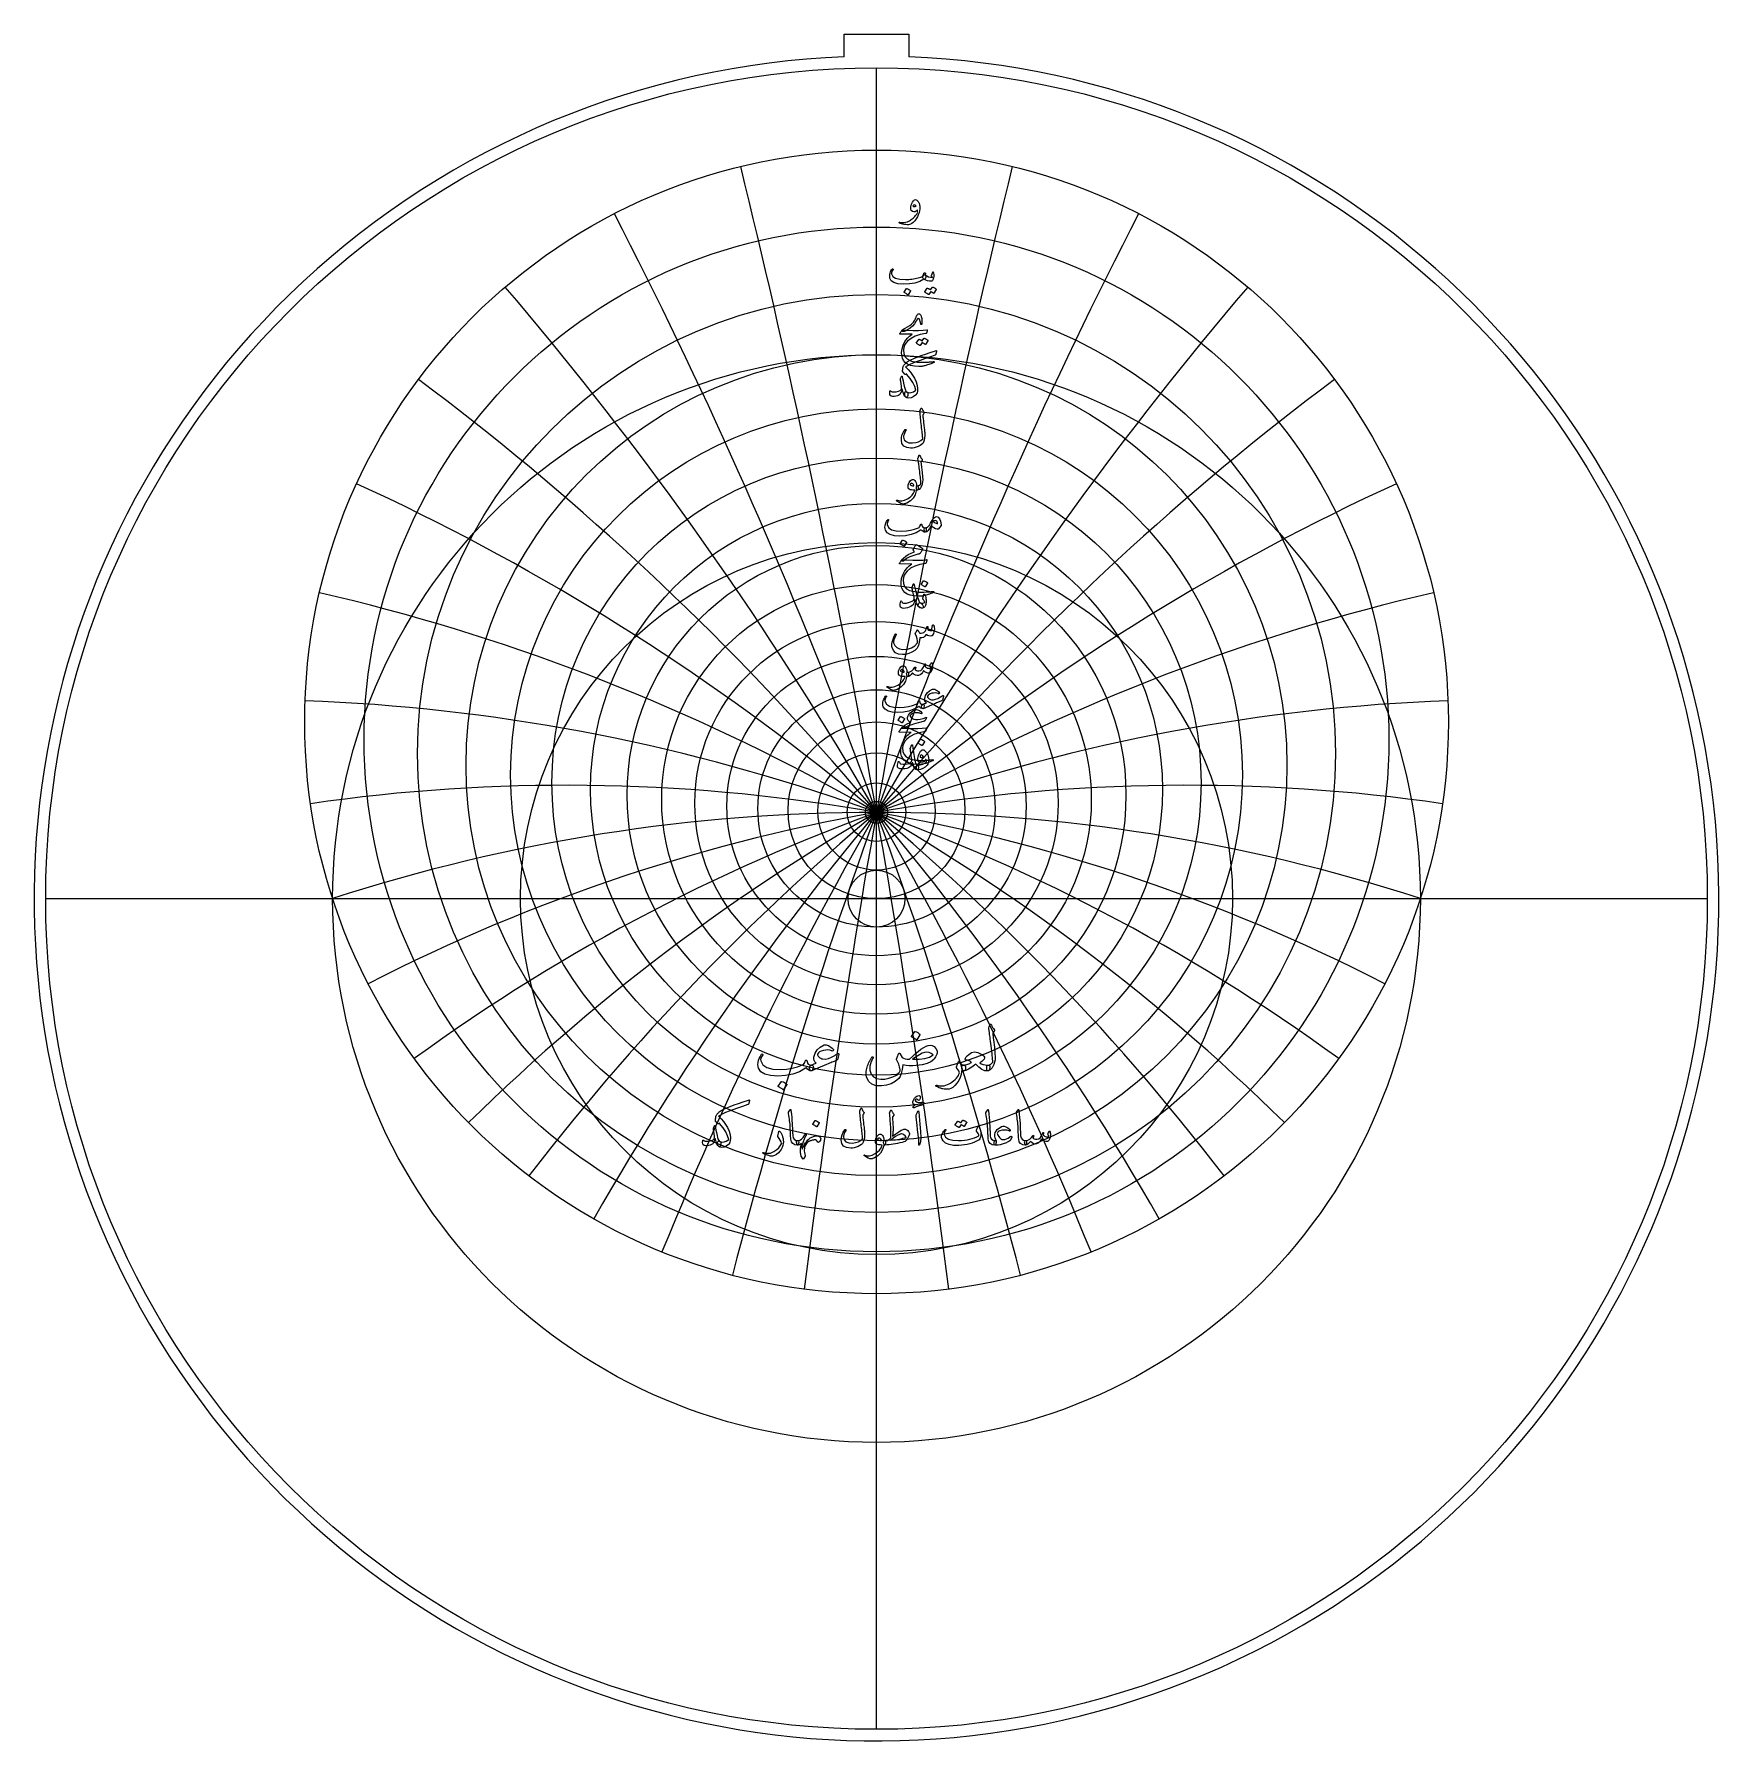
# Model space of a CAD drawing. Header units: millimetres. Extents: x -55 to 55, y -55 to 56.
import ezdxf

# ---------------------------------------------------------------- set-up
doc = ezdxf.new("R2010")
doc.units = ezdxf.units.MM
for name, color, linetype in [('CUT_INNER', 6, 'Continuous'), ('CUT_OUTER', 1, 'Continuous'), ('ENGRAVE', 7, 'Continuous'), ('ENGRAVE_FINE', 8, 'Continuous'), ('TEXT', 5, 'Continuous')]:
    doc.layers.add(name, color=color, linetype=linetype)

msp = doc.modelspace()

# ---------------------------------------------------------------- linework, layer by layer
at = {"layer": 'CUT_INNER'}
msp.add_circle((0, 0), 1.85, dxfattribs=at)
at = {"layer": 'CUT_OUTER'}
for points in [[(-2.1, 56.19), (2.1, 56.19), (2.1, 54.7095)], [(-2.1, 54.7095), (-2.1, 56.19)]]:
    msp.add_lwpolyline(points, dxfattribs=at)
for centre, radius, start, end in [((-0.0002, -0.0001), 54.7499, 132.890359, 87.801582), ((-0.0009, 0.0013), 54.7484, 92.19735, 132.890919)]:
    msp.add_arc(centre, radius, start, end, dxfattribs=at)
at = {"layer": 'ENGRAVE'}
for points in [[(0, -54), (0, 54)], [(-54, 0), (54, 0)]]:
    msp.add_lwpolyline(points, dxfattribs=at)
for centre, radius in [((0, 0), 54), ((0, 11.4852), 37.1669), ((0, 10.3479), 33.303), ((0, 9.4248), 29.8329), ((0, 0), 35.3478), ((0, 8.6686), 26.6792), ((0, 8.0447), 23.7826), ((0, 7.5277), 21.0964), ((0, 7.0982), 18.5835), ((0, 0), 23.1383), ((0, 6.7419), 16.2133), ((0, 6.4473), 13.9607), ((0, 6.206), 11.8046), ((0, 6.0113), 9.7265), ((0, 5.8581), 7.7106), ((0, 5.7426), 5.7426), ((0, 5.662), 3.8095), ((0, 5.6143), 1.8991), ((0, 5.5985), 0.72)]:
    msp.add_circle(centre, radius, dxfattribs=at)
msp.add_arc((0, -108.7894), 114.388, 72, 108, dxfattribs=at)
msp.add_arc((0, -108.7894), 114.388, 72, 108, dxfattribs=at)
at = {"layer": 'ENGRAVE_FINE'}
for centre, radius, start, end in [((-648.7264, -108.7894), 658.7341, 7.2741385, 13.7327429), ((-648.7264, -108.7894), 658.7341, 7.2741385, 13.7327429), ((648.7264, -108.7894), 658.7341, 166.2672571, 172.7258615), ((648.7264, -108.7894), 658.7341, 166.2672571, 172.7258615), ((-314.2784, -108.7894), 334.4481, 14.600687, 27.283105), ((-314.2784, -108.7894), 334.4481, 14.600687, 27.283105), ((314.2784, -108.7894), 334.4481, 152.716895, 165.399313), ((314.2784, -108.7894), 334.4481, 152.716895, 165.399313), ((-198.1258, -108.7894), 228.7759, 22.032702, 40.487991), ((-198.1258, -108.7894), 228.7759, 22.032702, 40.487991), ((198.1258, -108.7894), 228.7759, 139.512009, 157.967298), ((198.1258, -108.7894), 228.7759, 139.512009, 157.967298), ((-136.3223, -108.7894), 177.9561, 29.62447, 53.218263), ((-136.3223, -108.7894), 177.9561, 29.62447, 53.218263), ((136.3223, -108.7894), 177.9561, 126.781737, 150.37553), ((136.3223, -108.7894), 177.9561, 126.781737, 150.37553), ((-95.9829, -108.7894), 149.3229, 37.431974, 65.38611), ((-95.9829, -108.7894), 149.3229, 37.431974, 65.38611), ((95.9829, -108.7894), 149.3229, 114.61389, 142.568026), ((95.9829, -108.7894), 149.3229, 114.61389, 142.568026), ((-66.0419, -108.7894), 132.0839, 45.513129, 76.945134), ((-66.0419, -108.7894), 132.0839, 45.513129, 76.945134), ((66.0419, -108.7894), 132.0839, 103.054866, 134.486871), ((66.0419, -108.7894), 132.0839, 103.054866, 134.486871), ((-41.6338, -108.7894), 121.7291, 53.927662, 87.885106), ((-41.6338, -108.7894), 121.7291, 53.927662, 87.885106), ((41.6338, -108.7894), 121.7291, 92.114894, 126.072338), ((41.6338, -108.7894), 121.7291, 92.114894, 126.072338), ((-20.1697, -108.7894), 116.1526, 62.736443, 98.224064), ((-20.1697, -108.7894), 116.1526, 62.736443, 98.224064), ((20.1697, -108.7894), 116.1526, 81.775936, 117.263557), ((20.1697, -108.7894), 116.1526, 81.775936, 117.263557)]:
    msp.add_arc(centre, radius, start, end, dxfattribs=at)
at = {"layer": 'TEXT'}
for points in [[(2.277, 45.1285), (2.3353, 45.2638), (2.3984, 45.36), (2.4662, 45.4171), (2.5389, 45.4351), (2.5844, 45.4271), (2.6283, 45.4031), (2.6706, 45.3632), (2.7113, 45.3073), (2.7309, 45.275), (2.748, 45.2419), (2.7628, 45.2079), (2.7752, 45.1732), (2.7858, 45.1375), (2.7952, 45.1005), (2.8033, 45.0624), (2.8103, 45.0231), (2.8169, 44.9355), (2.8111, 44.8323), (2.793, 44.7135), (2.7624, 44.5792), (2.7173, 44.4401), (2.6554, 44.3069), (2.5768, 44.1798), (2.4814, 44.0586), (2.3814, 43.9531), (2.2922, 43.8758), (2.2137, 43.8269), (2.1461, 43.8064), (2.077, 43.8028), (1.9976, 43.8048), (1.9077, 43.8123), (1.8075, 43.8255), (1.7568, 43.8338), (1.7097, 43.8427), (1.6665, 43.8522), (1.6271, 43.8622), (1.5913, 43.8725), (1.5589, 43.8826), (1.5298, 43.8925), (1.5042, 43.9022), (1.489, 43.9105), (1.4786, 43.9197), (1.473, 43.9297), (1.4722, 43.9405), (1.4772, 43.9513), (1.4858, 43.958), (1.498, 43.9608), (1.5137, 43.9596), (1.6369, 43.9477), (1.7572, 43.9469), (1.8748, 43.9572), (1.9896, 43.9788), (2.025, 43.9898), (2.0642, 44.0067), (2.1072, 44.0297), (2.154, 44.0586), (2.2046, 44.0936), (2.259, 44.1345), (2.3172, 44.1814), (2.3792, 44.2343), (2.4399, 44.289), (2.4942, 44.3413), (2.5421, 44.3912), (2.5836, 44.4387), (2.6185, 44.484), (2.6467, 44.5273), (2.668, 44.5686), (2.6826, 44.6079), (2.6742, 44.6674), (2.665, 44.7117), (2.655, 44.7409), (2.6443, 44.7548), (2.5794, 44.6784), (2.5061, 44.6375), (2.4245, 44.6321), (2.3345, 44.6622), (2.2602, 44.7273), (2.2259, 44.8267), (2.2315, 44.9604), (2.277, 45.1285)], [(2.5676, 45.0103), (2.5205, 45.0674), (2.4718, 45.0886), (2.4215, 45.0738), (2.3696, 45.0231), (2.4119, 44.9888), (2.459, 44.9752), (2.5109, 44.9824), (2.5676, 45.0103)], [(3.1568, 40.5373), (3.1599, 40.5357), (3.1628, 40.5341), (3.1655, 40.5325), (3.168, 40.5309), (3.1705, 40.5291), (3.1732, 40.5269), (3.1761, 40.5243), (3.1792, 40.5213), (3.2049, 40.491), (3.2151, 40.4479), (3.2097, 40.392), (3.1888, 40.3233), (3.1694, 40.2816), (3.1496, 40.2555), (3.1295, 40.2449), (3.1089, 40.2499), (3.0985, 40.2549), (3.0898, 40.2571), (3.0826, 40.2565), (3.077, 40.2531), (2.8151, 40.1098), (2.5021, 40.0088), (2.1381, 39.9501), (1.7229, 39.9337), (1.3872, 39.9624), (1.1337, 40.0391), (0.9625, 40.1636), (0.8734, 40.3361), (0.8597, 40.4175), (0.8567, 40.499), (0.8645, 40.5804), (0.883, 40.6618), (0.9084, 40.7339), (0.9397, 40.8), (0.977, 40.86), (1.0203, 40.9141), (1.0285, 40.9209), (1.0371, 40.9253), (1.0461, 40.9273), (1.0555, 40.9269), (1.0643, 40.9231), (1.0714, 40.9181), (1.077, 40.9119), (1.081, 40.9045), (1.0828, 40.8974), (1.0818, 40.8886), (1.078, 40.8782), (1.0714, 40.8662), (1.0251, 40.7984), (0.9948, 40.7321), (0.9804, 40.6674), (0.982, 40.6044), (1.0579, 40.4463), (1.2343, 40.3329), (1.5113, 40.2642), (1.889, 40.2403), (1.9927, 40.2419), (2.0962, 40.2467), (2.1995, 40.2547), (2.3025, 40.2658), (2.4048, 40.2802), (2.5057, 40.2978), (2.6052, 40.3185), (2.7033, 40.3425), (2.7985, 40.3696), (2.8766, 40.3968), (2.9375, 40.4239), (2.9812, 40.4511), (2.998, 40.4654), (3.0135, 40.483), (3.0276, 40.5038), (3.0403, 40.5277), (3.0521, 40.5545), (3.0638, 40.5836), (3.0753, 40.6151), (3.0866, 40.6491), (3.091, 40.6594), (3.0977, 40.6682), (3.1069, 40.6754), (3.1185, 40.681), (3.1309, 40.684), (3.1425, 40.6834), (3.1532, 40.6792), (3.1632, 40.6714), (3.1712, 40.6606), (3.176, 40.6475), (3.1776, 40.6319), (3.176, 40.6139)], [(3.061, 40.2818), (3.0263, 40.3147), (3.0083, 40.3561), (3.0071, 40.4058), (3.0227, 40.4638), (3.0564, 40.5159), (3.0874, 40.5477), (3.1155, 40.559), (3.1409, 40.5501), (3.2606, 40.4708), (3.3804, 40.4151), (3.5001, 40.383), (3.6199, 40.3744), (3.6241, 40.3752), (3.6271, 40.3776), (3.6289, 40.3816), (3.6295, 40.3872), (3.6265, 40.3978), (3.6175, 40.4135), (3.6025, 40.4345), (3.5816, 40.4606), (3.5776, 40.4686), (3.5752, 40.4766), (3.5744, 40.4846), (3.5752, 40.4926), (3.6518, 40.7129), (3.6554, 40.7213), (3.6598, 40.7273), (3.665, 40.7309), (3.671, 40.7321), (3.677, 40.7311), (3.6822, 40.7281), (3.6866, 40.7231), (3.6901, 40.7161), (3.7141, 40.6445), (3.7285, 40.5732), (3.7333, 40.5024), (3.7285, 40.4319), (3.7129, 40.3443), (3.6917, 40.273), (3.665, 40.2181), (3.6327, 40.1796), (3.6081, 40.1585), (3.5856, 40.1429), (3.565, 40.1329), (3.5464, 40.1285), (3.4395, 40.1261), (3.3229, 40.1509), (3.1967, 40.2028), (3.061, 40.2818)], [(1.9465, 39.6495), (1.9505, 39.6535), (1.956, 39.6559), (1.9632, 39.6567), (1.972, 39.6559), (2.0341, 39.6307), (2.0926, 39.6), (2.1475, 39.5637), (2.1988, 39.5217), (2.2037, 39.5154), (2.2059, 39.509), (2.2053, 39.5026), (2.202, 39.4962), (2.0519, 39.2535), (2.0463, 39.2477), (2.0391, 39.2463), (2.0303, 39.2493), (2.0199, 39.2567), (2.0109, 39.2631), (1.9968, 39.2726), (1.9774, 39.2854), (1.9529, 39.3014), (1.9227, 39.3205), (1.8866, 39.3429), (1.8445, 39.3684), (1.7964, 39.3972), (1.79, 39.402), (1.7868, 39.4068), (1.7868, 39.4116), (1.79, 39.4164)], [(3.6295, 39.7389), (3.6335, 39.7429), (3.639, 39.7453), (3.6462, 39.7461), (3.655, 39.7453), (3.6865, 39.7335), (3.7169, 39.7205), (3.7463, 39.7064), (3.7748, 39.691), (3.8024, 39.6742), (3.8295, 39.6559), (3.8559, 39.6359), (3.8818, 39.6144), (3.8867, 39.6078), (3.8889, 39.6008), (3.8883, 39.5934), (3.885, 39.5856), (3.7317, 39.3429), (3.7275, 39.3397), (3.7213, 39.3397), (3.7131, 39.3429), (3.7029, 39.3493), (3.6959, 39.3552), (3.6846, 39.3633), (3.6688, 39.3735), (3.6486, 39.386), (3.6239, 39.4009), (3.5943, 39.4183), (3.56, 39.4384), (3.5209, 39.4611), (3.3995, 39.2726), (3.3939, 39.2669), (3.3868, 39.2655), (3.378, 39.2685), (3.3676, 39.2758), (3.3586, 39.2822), (3.3444, 39.2918), (3.3251, 39.3046), (3.3005, 39.3205), (3.2704, 39.3397), (3.2343, 39.3621), (3.1922, 39.3876), (3.144, 39.4164), (3.1391, 39.4211), (3.1369, 39.4259), (3.1375, 39.4307), (3.1409, 39.4355), (3.2973, 39.6686), (3.3013, 39.6726), (3.3069, 39.675), (3.3141, 39.6758), (3.3229, 39.675), (3.3496, 39.6663), (3.3756, 39.6563), (3.4007, 39.6448), (3.4251, 39.6319), (3.4486, 39.6178), (3.4714, 39.6028), (3.4933, 39.5867), (3.5145, 39.5696)], [(1.6239, 36.8956), (1.6429, 36.9179), (1.6646, 36.9399), (1.6892, 36.9618), (1.7165, 36.9835), (1.7467, 37.0051), (1.7796, 37.027), (1.8153, 37.049), (1.8539, 37.0713), (2.0247, 37.1723), (2.1636, 37.2613), (2.2706, 37.3383), (2.3457, 37.4034), (2.4037, 37.4675), (2.4534, 37.5351), (2.4948, 37.6064), (2.5277, 37.6812), (2.542, 37.7187), (2.556, 37.7543), (2.5699, 37.7881), (2.5836, 37.8202), (2.5969, 37.85), (2.6095, 37.8773), (2.6216, 37.9019), (2.6331, 37.924), (2.6584, 37.9617), (2.6866, 37.9886), (2.7175, 38.0048), (2.7512, 38.0102), (2.7842, 38.0048), (2.8159, 37.9886), (2.8464, 37.9617), (2.8758, 37.924), (2.9123, 37.8377), (2.9357, 37.7132), (2.9458, 37.5503), (2.9429, 37.3491), (2.9409, 37.331), (2.9349, 37.318), (2.9249, 37.3102), (2.9109, 37.3076), (2.8965, 37.3104), (2.8854, 37.3188), (2.8774, 37.3328), (2.8726, 37.3523), (2.848, 37.506), (2.8127, 37.6158), (2.7666, 37.6816), (2.7097, 37.7036), (2.6952, 37.701), (2.6802, 37.6932), (2.6648, 37.6802), (2.649, 37.6621), (2.6421, 37.6512), (2.6339, 37.6377), (2.6245, 37.6217), (2.6139, 37.603), (2.6021, 37.5817), (2.5892, 37.5579), (2.575, 37.5315), (2.5596, 37.5024), (2.4682, 37.3527), (2.3441, 37.2134), (2.1872, 37.0845), (1.9976, 36.9659), (1.9956, 36.9647), (1.9896, 36.9611), (1.9796, 36.9551), (1.9656, 36.9467), (1.9477, 36.936), (1.9257, 36.9228), (1.8998, 36.9072), (1.8698, 36.8892), (1.8066, 36.8609), (1.7445, 36.8525), (1.6836, 36.8641), (1.6239, 36.8956)], [(1.9688, 36.9499), (2.3786, 36.9356), (2.7329, 36.934), (3.0317, 36.9451), (3.275, 36.9691), (3.2825, 36.97), (3.289, 36.9695), (3.2944, 36.9676), (3.2989, 36.9643), (3.3022, 36.9598), (3.3041, 36.9543), (3.3046, 36.9478), (3.3037, 36.9403), (3.2974, 36.9112), (3.2914, 36.8845), (3.2855, 36.8601), (3.2798, 36.8382), (3.2743, 36.8186), (3.269, 36.8014), (3.2639, 36.7867), (3.259, 36.7743), (3.2486, 36.7545), (3.2367, 36.7399), (3.2231, 36.7306), (3.2079, 36.7264), (2.8391, 36.6595), (2.5181, 36.5547), (2.2451, 36.412), (2.0199, 36.2314), (1.9061, 36.1014), (1.8235, 35.9639), (1.772, 35.8188), (1.7517, 35.6661), (1.7712, 35.4264), (1.8491, 35.231), (1.9852, 35.0799), (2.1796, 34.9731), (2.2804, 34.9408), (2.3912, 34.914), (2.5119, 34.8929), (2.6427, 34.8773), (2.7832, 34.8671), (2.9333, 34.8621), (3.093, 34.8623), (3.2622, 34.8677), (3.3224, 34.8711), (3.3816, 34.8749), (3.4398, 34.8791), (3.4969, 34.8837), (3.5527, 34.8887), (3.6067, 34.8941), (3.6589, 34.8999), (3.7093, 34.9061), (3.7247, 34.9069), (3.7357, 34.9029), (3.7422, 34.8941), (3.7444, 34.8805), (3.7432, 34.8647), (3.7396, 34.8526), (3.7337, 34.844), (3.7253, 34.839), (3.6351, 34.8009), (3.5496, 34.7663), (3.469, 34.7354), (3.3931, 34.7081), (3.3223, 34.6841), (3.2566, 34.6633), (3.1961, 34.6458), (3.1409, 34.6314), (3.0889, 34.6208), (3.0383, 34.6114), (2.9891, 34.6033), (2.9413, 34.5963), (2.8947, 34.5909), (2.849, 34.5875), (2.8044, 34.5861), (2.7608, 34.5867), (2.463, 34.6099), (2.2147, 34.6602), (2.0159, 34.7376), (1.8666, 34.8422), (1.7571, 34.9729), (1.6806, 35.1256), (1.6373, 35.3003), (1.6271, 35.4969), (1.6584, 35.7408), (1.7333, 35.9775), (1.8517, 36.207), (2.0135, 36.4294), (2.0768, 36.4966), (2.1485, 36.5611), (2.2285, 36.6228), (2.3169, 36.6817), (1.5441, 36.6881), (1.5255, 36.696), (1.5177, 36.7104), (1.5207, 36.7312), (1.5345, 36.7583), (1.5604, 36.7978), (1.584, 36.8334), (1.6052, 36.8649), (1.6239, 36.8924), (1.6403, 36.9158), (1.6543, 36.9348), (1.6658, 36.9493), (1.675, 36.9595), (1.6958, 36.9613), (1.7517, 36.9603), (1.8427, 36.9565), (1.9688, 36.9499)], [(3.8402, 35.6106), (3.8726, 35.6164), (3.8929, 35.6082), (3.9013, 35.5861), (3.8977, 35.5499), (3.8626, 35.4094), (3.8518, 35.3735), (3.8386, 35.3456), (3.8231, 35.3256), (3.8051, 35.3136), (3.4454, 35.1958), (3.1201, 35.0849), (2.8291, 34.981), (2.5724, 34.8841), (2.3505, 34.7938), (2.1636, 34.7096), (2.0119, 34.6317), (1.8954, 34.5599), (2.059, 34.4003), (2.2083, 34.2246), (2.3433, 34.033), (2.4638, 33.8254), (2.574, 33.5835), (2.6427, 33.3592), (2.6698, 33.1524), (2.6554, 32.9632), (2.6339, 32.8781), (2.6075, 32.8083), (2.5764, 32.7536), (2.5405, 32.7141), (2.3912, 32.6119), (2.2467, 32.5512), (2.1069, 32.532), (1.972, 32.5544), (1.9141, 32.5843), (1.8714, 32.6326), (1.8439, 32.6993), (1.8315, 32.7843), (1.8321, 32.8522), (1.8435, 32.9025), (1.8656, 32.9352), (1.8986, 32.9504), (1.9151, 32.9496), (1.9361, 32.944), (1.9614, 32.9336), (1.9912, 32.9185), (2.1137, 32.8765), (2.2483, 32.8849), (2.3948, 32.9436), (2.5532, 33.0526), (2.4834, 33.2939), (2.36, 33.5484), (2.1832, 33.816), (1.9529, 34.0969), (1.9463, 34.1015), (1.9393, 34.1025), (1.9319, 34.0999), (1.9241, 34.0937), (1.889, 34.0649), (1.8808, 34.0592), (1.8722, 34.0578), (1.8632, 34.0607), (1.8539, 34.0681), (1.7006, 34.2406), (1.697, 34.2538), (1.6958, 34.2837), (1.697, 34.3304), (1.7006, 34.3939), (1.7066, 34.4613), (1.7149, 34.5168), (1.7257, 34.5603), (1.7389, 34.5919), (1.7615, 34.632), (1.7848, 34.6693), (1.8086, 34.7038), (1.8331, 34.7356), (1.8581, 34.7647), (1.8838, 34.7915), (1.91, 34.8158), (1.9369, 34.8378), (2.0672, 34.9225), (2.2283, 35.0106), (2.4201, 35.1021), (2.6427, 35.1971), (2.8959, 35.2954), (3.18, 35.397), (3.4947, 35.5021), (3.8402, 35.6106)], [(3.077, 36.4166), (3.081, 36.4206), (3.0866, 36.423), (3.0938, 36.4238), (3.1025, 36.423), (3.134, 36.4112), (3.1644, 36.3982), (3.1938, 36.3841), (3.2223, 36.3687), (3.2499, 36.3519), (3.277, 36.3336), (3.3034, 36.3136), (3.3293, 36.2921), (3.3343, 36.2855), (3.3365, 36.2785), (3.3359, 36.2711), (3.3325, 36.2633), (3.1792, 36.0206), (3.175, 36.0174), (3.1688, 36.0174), (3.1606, 36.0206), (3.1504, 36.027), (3.1434, 36.0329), (3.1321, 36.041), (3.1163, 36.0512), (3.0961, 36.0637), (3.0714, 36.0786), (3.0419, 36.096), (3.0075, 36.1161), (2.9684, 36.1388), (2.847, 35.9503), (2.8415, 35.9446), (2.8343, 35.9432), (2.8255, 35.9462), (2.8151, 35.9535), (2.8061, 35.9599), (2.792, 35.9695), (2.7726, 35.9823), (2.748, 35.9982), (2.7179, 36.0174), (2.6818, 36.0398), (2.6397, 36.0653), (2.5916, 36.0941), (2.5866, 36.0988), (2.5844, 36.1036), (2.585, 36.1084), (2.5884, 36.1132), (2.7449, 36.3463), (2.7488, 36.3503), (2.7544, 36.3527), (2.7616, 36.3535), (2.7704, 36.3527), (2.7971, 36.344), (2.8231, 36.334), (2.8482, 36.3225), (2.8726, 36.3096), (2.8961, 36.2955), (2.9189, 36.2805), (2.9409, 36.2644), (2.962, 36.2473)], [(1.9018, 32.5927), (1.8397, 32.6574), (1.7844, 32.7588), (1.7359, 32.8969), (1.6942, 33.0717), (1.6884, 33.0909), (1.6806, 33.0941), (1.6708, 33.0813), (1.659, 33.0526), (1.6492, 33.0255), (1.6387, 32.9987), (1.6276, 32.972), (1.6159, 32.9456), (1.6039, 32.9194), (1.5916, 32.8933), (1.5791, 32.8675), (1.5664, 32.8418), (1.5133, 32.7716), (1.4435, 32.7173), (1.3569, 32.6789), (1.2535, 32.6566), (1.1529, 32.6462), (1.0682, 32.6438), (0.9996, 32.6494), (0.9469, 32.663), (0.8998, 32.6961), (0.8702, 32.7572), (0.8583, 32.8462), (0.8639, 32.9632), (0.8682, 32.9829), (0.875, 32.9975), (0.8842, 33.0069), (0.8958, 33.0111), (0.909, 33.0113), (0.9197, 33.0087), (0.9281, 33.0033), (0.9341, 32.9951), (0.9523, 32.9698), (0.978, 32.9512), (1.0114, 32.9394), (1.0523, 32.9344), (1.0755, 32.9332), (1.1006, 32.9328), (1.1274, 32.9332), (1.1561, 32.9344), (1.1863, 32.9364), (1.2179, 32.9392), (1.251, 32.9428), (1.2854, 32.9472), (1.4283, 32.9779), (1.5345, 33.0254), (1.604, 33.0897), (1.6367, 33.1707), (1.635, 33.1881), (1.6331, 33.2083), (1.631, 33.2312), (1.6287, 33.257), (1.6258, 33.2857), (1.6219, 33.3176), (1.617, 33.3528), (1.6111, 33.3911), (1.605, 33.4301), (1.5992, 33.4673), (1.5938, 33.5028), (1.5888, 33.5364), (1.5838, 33.5682), (1.5784, 33.5983), (1.5726, 33.6265), (1.5664, 33.653), (1.5575, 33.7039), (1.5529, 33.7448), (1.5527, 33.7757), (1.5569, 33.7967), (1.6239, 33.9436), (1.6293, 33.9506), (1.6359, 33.9556), (1.6437, 33.9586), (1.6527, 33.9596), (1.6614, 33.958), (1.6686, 33.9532), (1.6742, 33.9452), (1.6782, 33.934), (1.6986, 33.8091), (1.7245, 33.6641), (1.7561, 33.4993), (1.7932, 33.3145), (1.8307, 33.1688), (1.8762, 33.0542), (1.9297, 32.9708), (1.9912, 32.9185), (2.0135, 32.9001), (2.0295, 32.8737), (2.0391, 32.8394), (2.0423, 32.7971), (2.0389, 32.7408), (2.0287, 32.6901), (2.0117, 32.645), (1.988, 32.6055), (1.9706, 32.5867), (1.9505, 32.5783), (1.9275, 32.5803), (1.9018, 32.5927)], [(2.8918, 31.8581), (2.8973, 31.8679), (2.9045, 31.8749), (2.9133, 31.8791), (2.9237, 31.8805), (2.9341, 31.8787), (2.9429, 31.8733), (2.95, 31.8643), (2.9556, 31.8517), (2.9854, 31.7785), (3.0171, 31.7152), (3.0508, 31.6619), (3.0866, 31.6186), (3.0971, 31.603), (3.1001, 31.5851), (3.0955, 31.5647), (3.0834, 31.5419), (3.0756, 31.531), (3.0682, 31.5204), (3.0612, 31.5102), (3.0546, 31.5004), (3.0484, 31.4912), (3.0427, 31.4829), (3.0373, 31.4753), (3.0323, 31.4685), (3.0239, 31.4561), (3.0179, 31.4413), (3.0143, 31.4242), (3.0131, 31.4046), (3.0169, 31.3494), (3.0219, 31.2893), (3.0281, 31.2241), (3.0355, 31.1539), (3.0439, 31.0788), (3.053, 30.9986), (3.063, 30.9135), (3.0738, 30.8234), (3.0859, 30.7335), (3.0965, 30.6489), (3.1058, 30.5698), (3.1137, 30.4961), (3.1204, 30.4275), (3.1261, 30.3639), (3.1308, 30.3053), (3.1345, 30.2518), (3.1387, 30.0931), (3.1257, 29.9428), (3.0955, 29.8009), (3.0482, 29.6673), (3.0021, 29.5889), (2.9309, 29.5164), (2.8345, 29.45), (2.7129, 29.3895), (2.5812, 29.3394), (2.4574, 29.3041), (2.3417, 29.2835), (2.2339, 29.2777), (1.964, 29.3148), (1.7708, 29.4166), (1.6543, 29.5831), (1.6143, 29.8142), (1.6283, 29.9865), (1.6734, 30.1551), (1.7497, 30.3202), (1.857, 30.4817), (1.8652, 30.4911), (1.8738, 30.4969), (1.8828, 30.4991), (1.8922, 30.4977), (1.9022, 30.4939), (1.9097, 30.4889), (1.9149, 30.4827), (1.9177, 30.4753), (1.9197, 30.4643), (1.9193, 30.4537), (1.9165, 30.4436), (1.9113, 30.4338), (1.8381, 30.2911), (1.7876, 30.1695), (1.7598, 30.0691), (1.7549, 29.9899), (1.8081, 29.8192), (1.9233, 29.7001), (2.1004, 29.6324), (2.3393, 29.6162), (2.5546, 29.6396), (2.7377, 29.6937), (2.8884, 29.7785), (3.0067, 29.8941), (3.0042, 29.9499), (2.9999, 30.015), (2.9939, 30.0896), (2.986, 30.1735), (2.9761, 30.267), (2.964, 30.3703), (2.9497, 30.4834), (2.9333, 30.6062), (2.9177, 30.733), (2.9029, 30.8577), (2.889, 30.9805), (2.8758, 31.1012), (2.8636, 31.22), (2.8526, 31.3368), (2.8429, 31.4515), (2.8343, 31.5643), (2.8215, 31.6729), (2.8221, 31.6853), (2.8239, 31.6968), (2.8269, 31.7076), (2.8311, 31.7176)], [(2.6985, 28.6474), (2.7201, 28.6995), (2.7369, 28.7409), (2.7488, 28.7714), (2.756, 28.7912), (2.7616, 28.8037), (2.7688, 28.8127), (2.7776, 28.8181), (2.788, 28.8199), (2.7997, 28.8179), (2.8095, 28.8119), (2.8173, 28.8019), (2.8231, 28.788), (2.8496, 28.7195), (2.8814, 28.6578), (2.9183, 28.6029), (2.9604, 28.5548), (2.9722, 28.5395), (2.9756, 28.5221), (2.9706, 28.5027), (2.9572, 28.4814), (2.887, 28.3824), (2.8918, 28.3381), (2.8965, 28.2946), (2.9013, 28.2518), (2.9061, 28.2099), (2.9109, 28.1688), (2.9157, 28.1285), (2.9205, 28.089), (2.9253, 28.0502), (2.9694, 27.6918), (2.9963, 27.4115), (3.0061, 27.2095), (2.9987, 27.0858), (2.9385, 26.8613), (2.8598, 26.6954), (2.7628, 26.5882), (2.6475, 26.5397), (2.6443, 26.5397), (2.6411, 26.5397), (2.6379, 26.5397), (2.6347, 26.5397), (2.6157, 26.5577), (2.6035, 26.5988), (2.5982, 26.6631), (2.5995, 26.7505), (2.6025, 26.7828), (2.6115, 26.8064), (2.6265, 26.8211), (2.6475, 26.8271), (2.7285, 26.8433), (2.796, 26.8726), (2.8498, 26.9151), (2.8902, 26.9708), (2.8875, 27.0377), (2.8826, 27.1137), (2.8755, 27.199), (2.8662, 27.2934), (2.8549, 27.3966), (2.8419, 27.5081), (2.827, 27.6281), (2.8103, 27.7564), (2.795, 27.8826), (2.7808, 27.996), (2.7678, 28.0966), (2.756, 28.1844), (2.7459, 28.2594), (2.7377, 28.3217), (2.7315, 28.3712), (2.7273, 28.4079), (2.6954, 28.59), (2.6944, 28.6079), (2.6946, 28.6235), (2.696, 28.6367), (2.6985, 28.6474)], [(2.5836, 26.5046), (2.5087, 26.2417), (2.3832, 26.0215), (2.2069, 25.8441), (1.98, 25.7094), (1.9483, 25.6957), (1.9169, 25.6834), (1.886, 25.6726), (1.8555, 25.6631), (1.8255, 25.6552), (1.7964, 25.6491), (1.768, 25.6448), (1.7405, 25.6423), (1.6718, 25.6521), (1.5808, 25.6878), (1.4674, 25.7495), (1.3317, 25.8371), (1.3171, 25.8497), (1.3086, 25.8619), (1.306, 25.8736), (1.3094, 25.885), (1.3169, 25.8938), (1.3269, 25.8978), (1.3393, 25.897), (1.3541, 25.8914), (1.4952, 25.8457), (1.6535, 25.8459), (1.8289, 25.892), (2.0215, 25.984), (2.1788, 26.0908), (2.3089, 26.2164), (2.4119, 26.3607), (2.4878, 26.5237), (2.4872, 26.5295), (2.4854, 26.5341), (2.4824, 26.5375), (2.4782, 26.5397), (2.3682, 26.5461), (2.2746, 26.5589), (2.1974, 26.578), (2.1365, 26.6036), (2.0894, 26.6431), (2.0598, 26.6978), (2.0479, 26.7676), (2.0535, 26.8527), (2.0552, 26.8639), (2.0574, 26.8754), (2.06, 26.8871), (2.063, 26.899), (2.0664, 26.9112), (2.0702, 26.9241), (2.0744, 26.9376), (2.079, 26.9517), (2.1165, 27.0429), (2.162, 27.1185), (2.2155, 27.1786), (2.277, 27.2231), (2.3399, 27.2475), (2.3976, 27.2471), (2.4501, 27.2219), (2.4974, 27.172), (2.5387, 27.1026), (2.57, 27.0219), (2.5914, 26.9301), (2.6027, 26.8271), (2.609, 26.8272), (2.6151, 26.8275), (2.621, 26.828), (2.6267, 26.8287), (2.6324, 26.8294), (2.6383, 26.8299), (2.6444, 26.8302), (2.6506, 26.8303), (2.6722, 26.8257), (2.689, 26.812), (2.7009, 26.789), (2.7081, 26.7569), (2.7111, 26.7215), (2.7105, 26.6858), (2.7063, 26.6497), (2.6985, 26.6132), (2.6884, 26.581), (2.677, 26.5581), (2.6644, 26.5443), (2.6506, 26.5397), (2.59, 26.5397), (2.5896, 26.5339), (2.5884, 26.5261), (2.5864, 26.5163), (2.5836, 26.5046)], [(2.4303, 26.8622), (2.3968, 26.9207), (2.36, 26.962), (2.3201, 26.9862), (2.277, 26.9932), (2.2513, 26.9864), (2.2283, 26.9756), (2.2081, 26.9608), (2.1908, 26.9421), (2.1852, 26.9321), (2.1844, 26.9213), (2.1884, 26.9098), (2.1972, 26.8974), (2.2301, 26.8684), (2.2778, 26.8487), (2.3403, 26.8381), (2.4175, 26.8367), (2.4255, 26.8383), (2.4303, 26.8431), (2.4319, 26.8511), (2.4303, 26.8622)], [(0.7281, 24.6243), (0.7395, 24.6367), (0.7513, 24.6419), (0.7635, 24.6399), (0.776, 24.6307), (0.7856, 24.6187), (0.7888, 24.6051), (0.7856, 24.59), (0.776, 24.5732), (0.7273, 24.4978), (0.6962, 24.4279), (0.6826, 24.3636), (0.6866, 24.305), (0.7866, 24.1121), (0.9812, 23.9776), (1.2704, 23.9014), (1.6543, 23.8834), (1.9391, 23.9044), (2.2123, 23.9481), (2.474, 24.0145), (2.7241, 24.1038), (2.7682, 24.1299), (2.8047, 24.17), (2.8337, 24.2241), (2.855, 24.2922), (2.8622, 24.3115), (2.8742, 24.3249), (2.891, 24.3323), (2.9125, 24.3337), (2.9279, 24.3271), (2.9389, 24.3137), (2.9454, 24.2936), (2.9476, 24.2666), (2.9626, 24.2), (3.0043, 24.1501), (3.0728, 24.1169), (3.168, 24.1006), (3.2023, 24.093), (3.2255, 24.0734), (3.2375, 24.0419), (3.2383, 23.9984), (3.2267, 23.9173), (3.2111, 23.8595), (3.1916, 23.8247), (3.168, 23.8131), (3.0979, 23.8223), (3.0315, 23.8499), (2.9686, 23.8958), (2.9093, 23.9601), (2.9043, 23.9626), (2.8957, 23.9608), (2.8836, 23.9547), (2.8678, 23.9441), (2.57, 23.7764), (2.2451, 23.6567), (1.893, 23.5848), (1.5137, 23.5609), (1.1632, 23.5848), (0.891, 23.6567), (0.697, 23.7764), (0.5812, 23.9441), (0.5549, 24.0377), (0.5461, 24.1333), (0.5549, 24.2309), (0.5812, 24.3305), (0.6168, 24.4231), (0.6531, 24.503), (0.6902, 24.57), (0.7281, 24.6243)], [(3.9089, 24.8287), (4.0089, 24.7932), (4.0917, 24.693), (4.1574, 24.5281), (4.2059, 24.2986), (4.2077, 24.282), (4.2067, 24.2674), (4.2029, 24.2549), (4.1963, 24.2443), (4.0207, 24.0239), (4.0085, 24.0105), (3.9943, 24.0024), (3.9782, 23.9994), (3.96, 24.0016), (3.8406, 24.0423), (3.7285, 24.0942), (3.6235, 24.1573), (3.5257, 24.2315), (3.4468, 24.0485), (3.3604, 23.9177), (3.2664, 23.8393), (3.1648, 23.8131), (3.1534, 23.8173), (3.1417, 23.8299), (3.1295, 23.8509), (3.1169, 23.8802), (3.0975, 23.9529), (3.0906, 24.0111), (3.0959, 24.0551), (3.1137, 24.0846), (3.1241, 24.0916), (3.1361, 24.0966), (3.1496, 24.0996), (3.1648, 24.1006), (3.2375, 24.1129), (3.3085, 24.1469), (3.378, 24.2024), (3.4458, 24.2794), (3.4756, 24.3241), (3.5201, 24.3976), (3.5794, 24.4998), (3.6534, 24.6307), (3.7113, 24.7173), (3.7732, 24.7792), (3.839, 24.8163), (3.9089, 24.8287)], [(3.679, 24.5157), (3.7388, 24.4658), (3.8067, 24.4247), (3.8826, 24.3924), (3.9664, 24.3688), (3.9618, 24.4317), (3.9448, 24.483), (3.9155, 24.5227), (3.8738, 24.5509), (3.8257, 24.5654), (3.7772, 24.5644), (3.7283, 24.5479), (3.679, 24.5157)], [(1.6958, 23.299), (1.6998, 23.303), (1.7054, 23.3054), (1.7125, 23.3062), (1.7213, 23.3054), (1.7834, 23.2802), (1.8419, 23.2495), (1.8968, 23.2132), (1.9481, 23.1712), (1.9531, 23.1649), (1.9552, 23.1585), (1.9547, 23.1521), (1.9513, 23.1457), (1.8012, 22.903), (1.7956, 22.8972), (1.7884, 22.8958), (1.7796, 22.8988), (1.7692, 22.9062), (1.7602, 22.9126), (1.7461, 22.9221), (1.7267, 22.9349), (1.7022, 22.9509), (1.672, 22.9701), (1.6359, 22.9924), (1.5938, 23.018), (1.5457, 23.0467), (1.5393, 23.0515), (1.5361, 23.0563), (1.5361, 23.0611), (1.5393, 23.0659)], [(2.6954, 22.3806), (2.4163, 22.3078), (2.17, 22.2138), (1.9564, 22.0986), (1.7756, 21.9623), (1.7479, 21.9413), (1.7221, 21.9295), (1.6984, 21.9269), (1.6766, 21.9335), (1.6513, 21.9637), (1.6551, 22.0062), (1.688, 22.0611), (1.7501, 22.1283), (1.8968, 22.2501), (2.0654, 22.3599), (2.256, 22.4577), (2.4686, 22.5435), (2.4079, 22.6329), (2.3966, 22.6553), (2.3912, 22.6776), (2.3918, 22.7), (2.3984, 22.7223), (2.4413, 22.8076), (2.4806, 22.878), (2.5163, 22.9337), (2.5485, 22.9746), (2.569, 22.994), (2.5892, 23.0042), (2.6089, 23.0052), (2.6283, 22.997), (2.7407, 22.9335), (2.8351, 22.874), (2.9115, 22.8185), (2.97, 22.767), (2.9814, 22.7505), (2.9868, 22.7295), (2.9862, 22.7042), (2.9796, 22.6744), (2.959, 22.6279), (2.9261, 22.5714), (2.8808, 22.505), (2.8231, 22.4285), (2.8079, 22.4172), (2.7816, 22.4054), (2.7441, 22.3932), (2.6954, 22.3806)], [(1.9417, 22.0102), (2.3514, 21.9958), (2.7057, 21.9942), (3.0045, 22.0054), (3.2478, 22.0293), (3.2553, 22.0302), (3.2618, 22.0297), (3.2673, 22.0278), (3.2718, 22.0245), (3.2751, 22.0201), (3.277, 22.0146), (3.2775, 22.0081), (3.2766, 22.0006), (3.2703, 21.9715), (3.2642, 21.9447), (3.2583, 21.9204), (3.2526, 21.8984), (3.2471, 21.8788), (3.2419, 21.8617), (3.2368, 21.8469), (3.2319, 21.8345), (3.2215, 21.8148), (3.2095, 21.8002), (3.1959, 21.7908), (3.1808, 21.7866), (2.8119, 21.7198), (2.491, 21.615), (2.2179, 21.4723), (1.9928, 21.2916), (1.879, 21.1617), (1.7964, 21.0242), (1.7449, 20.8791), (1.7245, 20.7264), (1.7441, 20.4867), (1.8219, 20.2912), (1.958, 20.1402), (2.1525, 20.0334), (2.2532, 20.001), (2.364, 19.9743), (2.4848, 19.9531), (2.6155, 19.9376), (2.756, 19.9274), (2.9061, 19.9224), (3.0658, 19.9226), (3.2351, 19.928), (3.2952, 19.9314), (3.3544, 19.9352), (3.4126, 19.9394), (3.4698, 19.9439), (3.5256, 19.9489), (3.5796, 19.9543), (3.6318, 19.9601), (3.6822, 19.9663), (3.6975, 19.9671), (3.7085, 19.9631), (3.7151, 19.9543), (3.7173, 19.9408), (3.7161, 19.925), (3.7125, 19.9128), (3.7065, 19.9042), (3.6981, 19.8992), (3.6079, 19.8611), (3.5225, 19.8266), (3.4418, 19.7956), (3.366, 19.7683), (3.2951, 19.7444), (3.2295, 19.7236), (3.169, 19.706), (3.1137, 19.6917), (3.0617, 19.6811), (3.0111, 19.6717), (2.9619, 19.6635), (2.9141, 19.6565), (2.8675, 19.6511), (2.8219, 19.6477), (2.7773, 19.6464), (2.7337, 19.6469), (2.4359, 19.6701), (2.1876, 19.7204), (1.9888, 19.7978), (1.8395, 19.9024), (1.7299, 20.0332), (1.6535, 20.1859), (1.6101, 20.3605), (1.6, 20.5571), (1.6313, 20.801), (1.7062, 21.0377), (1.8245, 21.2673), (1.9864, 21.4896), (2.0497, 21.5569), (2.1213, 21.6214), (2.2014, 21.683), (2.2898, 21.7419), (1.5169, 21.7483), (1.4984, 21.7563), (1.4906, 21.7707), (1.4936, 21.7914), (1.5074, 21.8186), (1.5333, 21.8581), (1.5569, 21.8936), (1.578, 21.9251), (1.5968, 21.9527), (1.6131, 21.976), (1.6271, 21.995), (1.6387, 22.0096), (1.6479, 22.0198), (1.6686, 22.0216), (1.7245, 22.0206), (1.8155, 22.0168), (1.9417, 22.0102)], [(2.4479, 20.3824), (2.4662, 20.2986), (2.4862, 20.2135), (2.5077, 20.127), (2.5309, 20.0391), (2.5556, 19.9493), (2.582, 19.8574), (2.6099, 19.7633), (2.6395, 19.667), (2.6991, 19.4938), (2.7536, 19.3636), (2.8029, 19.2766), (2.847, 19.2327), (2.8856, 19.2065), (2.9245, 19.1696), (2.9638, 19.1219), (3.0035, 19.0634), (3.0411, 18.991), (3.0514, 18.9365), (3.0347, 18.9), (2.9908, 18.8814), (2.8488, 18.8958), (2.7233, 18.99), (2.6141, 19.164), (2.5213, 19.4179), (2.5193, 19.4221), (2.5165, 19.4251), (2.5129, 19.4269), (2.5085, 19.4275), (2.5053, 19.4269), (2.5021, 19.4251), (2.499, 19.4221), (2.4958, 19.4179), (2.4868, 19.3768), (2.4758, 19.3333), (2.4628, 19.2874), (2.4479, 19.2391), (2.4315, 19.1934), (2.4143, 19.1552), (2.3964, 19.1247), (2.3776, 19.1017), (2.3101, 19.0429), (2.2259, 18.9908), (2.1249, 18.9455), (2.0071, 18.9069), (1.8874, 18.8784), (1.7836, 18.8662), (1.6958, 18.8704), (1.6239, 18.891), (1.5624, 18.9425), (1.5345, 19.0331), (1.5401, 19.1628), (1.5792, 19.3317), (1.583, 19.3373), (1.588, 19.3413), (1.5942, 19.3437), (1.6016, 19.3445), (1.6103, 19.3435), (1.6175, 19.3405), (1.6231, 19.3355), (1.6271, 19.3285), (1.6423, 19.2932), (1.659, 19.2638), (1.6774, 19.2405), (1.6974, 19.2231), (1.7596, 19.1999), (1.8443, 19.1944), (1.9513, 19.2063), (2.0806, 19.2359), (2.2185, 19.2802), (2.3257, 19.3301), (2.4021, 19.3856), (2.4479, 19.4467), (2.4554, 19.5085), (2.4431, 19.6143), (2.4107, 19.764), (2.3584, 19.9576), (2.3333, 20.0596), (2.3185, 20.142), (2.3141, 20.2049), (2.3201, 20.2482), (2.3808, 20.4207), (2.3874, 20.4388), (2.3944, 20.4518), (2.4017, 20.4596), (2.4095, 20.4622), (2.4191, 20.4572), (2.4287, 20.4422), (2.4383, 20.4173), (2.4479, 20.3824)], [(3.0642, 20.657), (3.0682, 20.661), (3.0738, 20.6634), (3.081, 20.6642), (3.0898, 20.6634), (3.1518, 20.6382), (3.2103, 20.6075), (3.2652, 20.5712), (3.3165, 20.5293), (3.3215, 20.5229), (3.3237, 20.5165), (3.3231, 20.5101), (3.3197, 20.5037), (3.1696, 20.261), (3.164, 20.2552), (3.1568, 20.2538), (3.148, 20.2568), (3.1377, 20.2642), (3.1287, 20.2706), (3.1145, 20.2802), (3.0951, 20.2929), (3.0706, 20.3089), (3.0405, 20.3281), (3.0043, 20.3504), (2.9622, 20.376), (2.9141, 20.4047), (2.9077, 20.4095), (2.9045, 20.4143), (2.9045, 20.4191), (2.9077, 20.4239)], [(3.093, 19.3508), (3.0742, 19.3822), (3.0562, 19.4091), (3.0391, 19.4317), (3.0227, 19.4498), (3.0109, 19.4654), (3.0043, 19.4834), (3.0029, 19.5037), (3.0067, 19.5265), (3.0738, 19.7692), (3.0832, 19.7904), (3.0953, 19.7963), (3.1103, 19.7872), (3.1281, 19.7628), (3.1548, 19.7111), (3.1776, 19.6486), (3.1963, 19.5754), (3.2111, 19.4914), (3.2197, 19.4107), (3.2231, 19.3317), (3.2213, 19.2542), (3.2143, 19.1784), (3.2029, 19.1123), (3.188, 19.0546), (3.1694, 19.0053), (3.1472, 18.9644), (3.1199, 18.9341), (3.0826, 18.9101), (3.0353, 18.8926), (2.978, 18.8814), (2.9193, 18.8792), (2.8646, 18.8886), (2.8139, 18.9095), (2.7672, 18.9421), (2.7311, 18.9834), (2.7121, 19.0307), (2.7103, 19.084), (2.7257, 19.1433), (2.7502, 19.1918), (2.7792, 19.2223), (2.8125, 19.2349), (2.8502, 19.2295), (2.9373, 19.2085), (3.0131, 19.2063), (3.0778, 19.2229), (3.1313, 19.2582), (3.1325, 19.2676), (3.1265, 19.2862), (3.1133, 19.3139), (3.093, 19.3508)], [(3.6438, 17.7551), (3.6494, 17.7691), (3.6566, 17.7791), (3.6654, 17.7851), (3.6758, 17.7871), (3.6891, 17.7855), (3.7005, 17.7807), (3.7099, 17.7727), (3.7173, 17.7615), (3.7355, 17.7216), (3.7484, 17.6721), (3.7562, 17.613), (3.7588, 17.5444), (3.7518, 17.4322), (3.7309, 17.3256), (3.6959, 17.2246), (3.647, 17.1292), (3.6303, 17.1062), (3.6119, 17.0885), (3.5919, 17.0759), (3.5704, 17.0685), (3.4923, 17.0635), (3.4083, 17.0773), (3.3183, 17.1098), (3.2223, 17.1611), (3.1415, 17.0503), (3.0458, 16.9767), (2.9355, 16.9402), (2.8103, 16.9408), (2.8062, 16.8734), (2.8003, 16.8086), (2.7927, 16.7465), (2.7832, 16.6869), (2.7719, 16.6295), (2.7588, 16.5739), (2.744, 16.5201), (2.7273, 16.4681), (2.6886, 16.3743), (2.6363, 16.2877), (2.5704, 16.2083), (2.491, 16.136), (2.3051, 16.0122), (2.1085, 15.9252), (1.9012, 15.8749), (1.683, 15.8614), (1.4373, 15.8947), (1.2431, 15.9819), (1.1004, 16.123), (1.0092, 16.318), (0.9968, 16.3883), (0.9948, 16.4713), (1.0032, 16.5671), (1.0219, 16.6757), (1.0521, 16.7947), (1.0946, 16.9184), (1.1495, 17.047), (1.2167, 17.1803), (1.2221, 17.1887), (1.2287, 17.1947), (1.2365, 17.1983), (1.2455, 17.1994), (1.2545, 17.1986), (1.2623, 17.1963), (1.2688, 17.1923), (1.2742, 17.1867), (1.2778, 17.1785), (1.279, 17.1699), (1.2778, 17.1609), (1.2742, 17.1515), (1.1888, 16.9741), (1.1337, 16.8282), (1.109, 16.7138), (1.1145, 16.631), (1.1952, 16.4484), (1.3221, 16.3156), (1.4954, 16.2328), (1.7149, 16.1999), (2.0219, 16.2194), (2.2818, 16.2973), (2.4946, 16.4334), (2.6602, 16.6278), (2.6596, 16.7559), (2.6387, 16.8913), (2.5974, 17.0338), (2.5357, 17.1835), (2.5279, 17.1986), (2.5237, 17.2122), (2.5231, 17.2242), (2.5261, 17.2346), (2.5433, 17.2702), (2.5596, 17.3036), (2.5752, 17.3349), (2.59, 17.3639), (2.6039, 17.3904), (2.6171, 17.4138), (2.6295, 17.4343), (2.6411, 17.4517), (2.6477, 17.4591), (2.6546, 17.4621), (2.662, 17.4607), (2.6698, 17.4549), (2.6738, 17.4505), (2.6794, 17.4438), (2.6866, 17.4346), (2.6954, 17.423), (2.7053, 17.409), (2.7161, 17.3927), (2.7277, 17.3739), (2.7401, 17.3527), (2.7652, 17.312), (2.7864, 17.2825), (2.8035, 17.2641), (2.8167, 17.2569), (2.8997, 17.2499), (2.9828, 17.2641), (3.0658, 17.2994), (3.1488, 17.3559), (3.179, 17.3935), (3.2087, 17.4549), (3.2381, 17.5404), (3.267, 17.6497), (3.2698, 17.6601), (3.275, 17.6689), (3.2826, 17.6761), (3.2925, 17.6817), (3.3019, 17.6853), (3.3109, 17.6865), (3.3195, 17.6853), (3.3277, 17.6817), (3.3399, 17.6617), (3.3444, 17.6242), (3.3414, 17.5691), (3.3309, 17.4964), (3.3953, 17.4569), (3.4642, 17.431), (3.5375, 17.4186), (3.6151, 17.4198), (3.6141, 17.4432), (3.6111, 17.4621), (3.6061, 17.4767), (3.5991, 17.4869), (3.5911, 17.4964), (3.5864, 17.506), (3.5848, 17.5156), (3.5864, 17.5252)], [(1.956, 14.3916), (1.8812, 14.1288), (1.7557, 13.9086), (1.5794, 13.7312), (1.3525, 13.5964), (1.3207, 13.5828), (1.2894, 13.5705), (1.2585, 13.5596), (1.2279, 13.5501), (1.198, 13.5422), (1.1688, 13.5362), (1.1405, 13.5319), (1.113, 13.5294), (1.0443, 13.5392), (0.9533, 13.5749), (0.8399, 13.6366), (0.7042, 13.7242), (0.6896, 13.7368), (0.681, 13.7489), (0.6784, 13.7607), (0.6818, 13.7721), (0.6894, 13.7809), (0.6994, 13.7849), (0.7118, 13.7841), (0.7265, 13.7785), (0.8676, 13.7328), (1.0259, 13.733), (1.2014, 13.7791), (1.394, 13.8711), (1.5513, 13.9779), (1.6814, 14.1034), (1.7844, 14.2477), (1.8602, 14.4108), (1.8596, 14.4166), (1.8578, 14.4212), (1.8549, 14.4246), (1.8507, 14.4268), (1.7407, 14.4331), (1.6471, 14.4459), (1.5698, 14.4651), (1.509, 14.4906), (1.4618, 14.5302), (1.4323, 14.5848), (1.4203, 14.6547), (1.4259, 14.7397), (1.4277, 14.751), (1.4299, 14.7625), (1.4325, 14.7742), (1.4355, 14.786), (1.4389, 14.7983), (1.4427, 14.8112), (1.4469, 14.8247), (1.4515, 14.8387), (1.489, 14.9299), (1.5345, 15.0056), (1.588, 15.0657), (1.6495, 15.1102), (1.7123, 15.1345), (1.77, 15.1341), (1.8225, 15.109), (1.8698, 15.0591), (1.9111, 14.9896), (1.9425, 14.909), (1.9638, 14.8172), (1.9752, 14.7142), (1.9815, 14.7143), (1.9876, 14.7146), (1.9935, 14.7151), (1.9992, 14.7158), (2.0048, 14.7165), (2.0107, 14.717), (2.0168, 14.7173), (2.0231, 14.7174), (2.0447, 14.7128), (2.0614, 14.699), (2.0734, 14.6761), (2.0806, 14.6439), (2.0836, 14.6086), (2.083, 14.5729), (2.0788, 14.5367), (2.071, 14.5002), (2.0608, 14.4681), (2.0495, 14.4451), (2.0369, 14.4314), (2.0231, 14.4268), (1.9624, 14.4268), (1.962, 14.421), (1.9608, 14.4132), (1.9588, 14.4034), (1.956, 14.3916)], [(1.8028, 14.7493), (1.7692, 14.8078), (1.7325, 14.8491), (1.6926, 14.8733), (1.6495, 14.8802), (1.6237, 14.8735), (1.6008, 14.8627), (1.5806, 14.8479), (1.5632, 14.8291), (1.5577, 14.8192), (1.5569, 14.8084), (1.5608, 14.7968), (1.5696, 14.7844), (1.6026, 14.7555), (1.6503, 14.7357), (1.7127, 14.7252), (1.79, 14.7238), (1.798, 14.7254), (1.8028, 14.7301), (1.8044, 14.7381), (1.8028, 14.7493)], [(3.5688, 15.3369), (3.5758, 15.3417), (3.584, 15.3401), (3.5933, 15.3321), (3.6039, 15.3178), (3.6153, 15.2934), (3.6239, 15.2587), (3.6297, 15.2136), (3.6327, 15.1581), (3.6337, 15.095), (3.6303, 15.0335), (3.6225, 14.9737), (3.6103, 14.9154), (3.5748, 14.802), (3.5353, 14.7206), (3.4917, 14.6711), (3.4442, 14.6535), (3.3319, 14.6601), (3.2279, 14.6894), (3.1323, 14.7415), (3.045, 14.8164), (2.9852, 14.6984), (2.9141, 14.6064), (2.8319, 14.5403), (2.7385, 14.5002), (2.6405, 14.4914), (2.5413, 14.5162), (2.4409, 14.5745), (2.3393, 14.6663), (2.257, 14.5615), (2.1764, 14.4866), (2.0974, 14.4417), (2.0199, 14.4268), (2.0044, 14.4355), (1.9896, 14.4619), (1.9756, 14.5058), (1.9624, 14.5673), (1.9576, 14.628), (1.9656, 14.6727), (1.9864, 14.7014), (2.0199, 14.7142), (2.1672, 14.7475), (2.2962, 14.8124), (2.4067, 14.9088), (2.499, 15.0367), (2.5039, 15.0437), (2.5093, 15.0487), (2.5151, 15.0517), (2.5213, 15.0527), (2.5289, 15.0519), (2.5357, 15.0495), (2.5417, 15.0455), (2.5469, 15.0399), (2.5498, 15.0228), (2.5429, 14.9936), (2.5259, 14.9525), (2.499, 14.8994), (2.5343, 14.8585), (2.5892, 14.8283), (2.6636, 14.809), (2.7576, 14.8004), (2.8748, 14.825), (2.9772, 14.905), (3.0648, 15.0405), (3.1377, 15.2315), (3.1413, 15.2413), (3.1456, 15.2483), (3.1508, 15.2525), (3.1568, 15.2539), (3.1658, 15.2531), (3.1736, 15.2507), (3.1802, 15.2467), (3.1856, 15.2411), (3.1896, 15.2331), (3.192, 15.2251), (3.1927, 15.2172), (3.192, 15.2092), (3.16, 15.0751), (3.1973, 15.0419), (3.2422, 15.0128), (3.2947, 14.9876), (3.3548, 14.9665), (3.4133, 14.9527), (3.4578, 14.9497), (3.4884, 14.9575), (3.5049, 14.9761), (3.5103, 15.0044), (3.5073, 15.0447), (3.4959, 15.097), (3.4762, 15.1613), (3.4796, 15.1794), (3.4961, 15.2148), (3.5259, 15.2673), (3.5688, 15.3369)], [(4.3464, 13.1448), (4.2825, 12.8893), (4.2754, 12.8769), (4.2634, 12.8654), (4.2466, 12.8546), (4.2251, 12.8446), (4.1773, 12.8277), (4.1265, 12.8091), (4.0727, 12.7886), (4.0159, 12.7664), (3.9561, 12.7425), (3.8933, 12.7172), (3.8276, 12.6906), (3.7588, 12.6626), (3.0243, 12.3432), (2.9908, 12.3506), (2.9636, 12.3727), (2.9429, 12.4097), (2.9285, 12.4614), (2.9261, 12.5163), (2.9413, 12.5628), (2.974, 12.6009), (3.0243, 12.6306), (3.0306, 12.6335), (3.0431, 12.639), (3.0617, 12.6471), (3.0866, 12.6578), (3.1174, 12.6708), (3.154, 12.6861), (3.1964, 12.7036), (3.2446, 12.7232), (3.1826, 12.7869), (3.1433, 12.8566), (3.1267, 12.9322), (3.1329, 13.0139), (3.1943, 13.2081), (3.2989, 13.3723), (3.4466, 13.5067), (3.6375, 13.611), (3.6792, 13.6208), (3.7277, 13.6182), (3.783, 13.6033), (3.845, 13.5759), (3.9095, 13.5386), (3.9688, 13.4969), (4.0229, 13.4508), (4.0718, 13.4003), (4.0855, 13.3817), (4.0917, 13.3643), (4.0903, 13.3482), (4.0814, 13.3332), (4.0678, 13.3216), (4.0526, 13.3156), (4.0358, 13.3152), (4.0175, 13.3204), (3.9219, 13.3506), (3.8203, 13.3643), (3.7127, 13.3617), (3.5991, 13.3428), (3.4963, 13.312), (3.4147, 13.2709), (3.3542, 13.2194), (3.3149, 13.1576), (3.3109, 13.13), (3.3213, 13.0985), (3.346, 13.063), (3.3852, 13.0234), (3.4299, 12.9875), (3.4746, 12.9596), (3.5193, 12.9396), (3.564, 12.9276), (3.6979, 12.9242), (3.841, 12.9524), (3.9933, 13.0121), (4.1548, 13.1033), (4.1722, 13.1142), (4.1891, 13.1248), (4.2057, 13.135), (4.2219, 13.1448), (4.2374, 13.154), (4.2522, 13.1624), (4.2662, 13.1699), (4.2794, 13.1767), (4.3159, 13.1939), (4.3392, 13.1943), (4.3494, 13.1779), (4.3464, 13.1448)], [(0.5876, 13.1544), (0.599, 13.1667), (0.6108, 13.1719), (0.6229, 13.1699), (0.6355, 13.1608), (0.6451, 13.1488), (0.6483, 13.1352), (0.6451, 13.12), (0.6355, 13.1033), (0.5868, 13.0278), (0.5557, 12.958), (0.5421, 12.8937), (0.5461, 12.835), (0.6461, 12.6422), (0.8407, 12.5077), (1.1299, 12.4314), (1.5137, 12.4135), (1.7986, 12.4344), (2.0718, 12.4781), (2.3335, 12.5446), (2.5836, 12.6338), (2.6277, 12.66), (2.6642, 12.7001), (2.6932, 12.7542), (2.7145, 12.8222), (2.7217, 12.8416), (2.7337, 12.855), (2.7504, 12.8624), (2.772, 12.8638), (2.7874, 12.8572), (2.7983, 12.8438), (2.8049, 12.8236), (2.8071, 12.7967), (2.8221, 12.73), (2.8638, 12.6801), (2.9323, 12.647), (3.0275, 12.6306), (3.0618, 12.623), (3.085, 12.6035), (3.0969, 12.5719), (3.0977, 12.5284), (3.0862, 12.4474), (3.0706, 12.3895), (3.051, 12.3548), (3.0275, 12.3432), (2.9574, 12.3524), (2.891, 12.3799), (2.8281, 12.4258), (2.7688, 12.4901), (2.7638, 12.4927), (2.7552, 12.4909), (2.7431, 12.4847), (2.7273, 12.4741), (2.4295, 12.3065), (2.1045, 12.1867), (1.7525, 12.1149), (1.3732, 12.0909), (1.0227, 12.1149), (0.7505, 12.1867), (0.5565, 12.3065), (0.4407, 12.4741), (0.4144, 12.5678), (0.4056, 12.6634), (0.4144, 12.761), (0.4407, 12.8606), (0.4762, 12.9532), (0.5126, 13.033), (0.5497, 13.1001), (0.5876, 13.1544)], [(3.2399, 11.7729), (3.2424, 11.7504), (3.2279, 11.7082), (3.1961, 11.6466), (3.1472, 11.5653), (3.1369, 11.5522), (3.1249, 11.5414), (3.1113, 11.533), (3.0961, 11.527), (2.8918, 11.4707), (2.7097, 11.42), (2.55, 11.3749), (2.4127, 11.3354), (2.2978, 11.3017), (2.2051, 11.2739), (2.1349, 11.2522), (2.087, 11.2364), (1.7006, 11.0639), (1.6734, 11.0619), (1.6527, 11.0655), (1.6383, 11.0747), (1.6303, 11.0895), (1.6301, 11.0949), (1.6327, 11.1015), (1.6381, 11.1092), (1.6463, 11.1182), (1.7249, 11.1921), (1.8427, 11.2699), (1.9996, 11.3518), (2.1956, 11.4376), (2.1423, 11.4831), (2.0974, 11.527), (2.0608, 11.5693), (2.0327, 11.61), (2.0153, 11.6545), (2.0111, 11.7082), (2.0201, 11.7711), (2.0423, 11.8432), (2.0782, 11.9182), (2.1285, 11.9933), (2.1932, 12.0683), (2.2722, 12.1434), (2.3582, 12.2082), (2.4407, 12.2527), (2.5195, 12.2769), (2.5948, 12.2807), (2.6968, 12.2601), (2.7888, 12.2176), (2.8708, 12.1531), (2.9429, 12.0667), (2.9492, 12.0559), (2.9524, 12.046), (2.9524, 12.0368), (2.9492, 12.0284), (2.9423, 12.0206), (2.9341, 12.0164), (2.9247, 12.0158), (2.9141, 12.0188), (2.8671, 12.0338), (2.8219, 12.0468), (2.7785, 12.0577), (2.7369, 12.0667), (2.6973, 12.0735), (2.6598, 12.0779), (2.6246, 12.0799), (2.5916, 12.0795), (2.454, 12.0633), (2.3385, 12.0244), (2.2449, 11.9627), (2.1732, 11.8783), (2.2495, 11.7779), (2.3345, 11.7034), (2.4283, 11.6549), (2.5309, 11.6324), (2.6836, 11.6308), (2.8478, 11.6547), (3.0237, 11.7042), (3.2111, 11.7793), (3.2189, 11.7813), (3.2263, 11.7809), (3.2333, 11.7781), (3.2399, 11.7729)], [(1.5553, 11.829), (1.5593, 11.833), (1.5648, 11.8354), (1.572, 11.8362), (1.5808, 11.8354), (1.6429, 11.8103), (1.7014, 11.7795), (1.7563, 11.7432), (1.8075, 11.7013), (1.8125, 11.6949), (1.8147, 11.6885), (1.8141, 11.6821), (1.8107, 11.6758), (1.6606, 11.433), (1.6551, 11.4273), (1.6479, 11.4259), (1.6391, 11.4289), (1.6287, 11.4362), (1.6197, 11.4426), (1.6056, 11.4522), (1.5862, 11.465), (1.5616, 11.4809), (1.5315, 11.5001), (1.4954, 11.5225), (1.4533, 11.548), (1.4052, 11.5768), (1.3988, 11.5815), (1.3956, 11.5863), (1.3956, 11.5911), (1.3988, 11.5959)], [(2.657, 8.6588), (2.6802, 8.6477), (2.6985, 8.6301), (2.7121, 8.6061), (2.7209, 8.5758), (2.7267, 8.5383), (2.7281, 8.5023), (2.7251, 8.468), (2.7177, 8.4353), (2.7067, 8.4073), (2.693, 8.3874), (2.6764, 8.3754), (2.657, 8.3714), (2.5614, 8.398), (2.4822, 8.4648), (2.4193, 8.572), (2.3728, 8.7195), (2.3668, 8.745), (2.3616, 8.767), (2.3572, 8.7857), (2.3536, 8.8009), (2.3509, 8.8128), (2.3489, 8.8213), (2.3477, 8.8264), (2.3473, 8.8281), (2.3425, 8.8375), (2.3377, 8.8401), (2.3329, 8.8359), (2.3281, 8.8249), (2.2738, 8.7023), (2.2131, 8.6061), (2.1461, 8.5363), (2.0726, 8.4928), (1.966, 8.4592), (1.8411, 8.4385), (1.6978, 8.4305), (1.5361, 8.4353), (1.4281, 8.4686), (1.3692, 8.5495), (1.3595, 8.6778), (1.3988, 8.8536), (1.4078, 8.8748), (1.4187, 8.8904), (1.4317, 8.9003), (1.4467, 8.9047), (1.4614, 8.9033), (1.4738, 8.896), (1.4838, 8.8826), (1.4914, 8.8632), (1.5076, 8.8219), (1.5273, 8.7906), (1.5507, 8.7692), (1.5776, 8.7578), (1.7287, 8.7347), (1.8722, 8.7323), (2.0081, 8.7506), (2.1365, 8.7898), (2.1922, 8.8189), (2.2379, 8.8584), (2.2736, 8.9083), (2.2994, 8.9686), (2.2978, 8.9971), (2.2898, 9.0636), (2.2754, 9.168), (2.2546, 9.3103), (2.2441, 9.3865), (2.2347, 9.4552), (2.2265, 9.5166), (2.2195, 9.5706), (2.2135, 9.6168), (2.2083, 9.6548), (2.2039, 9.6847), (2.2004, 9.7063), (2.1974, 9.7394), (2.198, 9.7686), (2.2022, 9.7937), (2.2099, 9.8149), (2.2223, 9.8411), (2.2339, 9.8656), (2.2447, 9.8882), (2.2546, 9.9091), (2.2636, 9.9282), (2.2714, 9.9454), (2.278, 9.9609), (2.2834, 9.9746), (2.289, 9.9856), (2.2962, 9.9929), (2.3049, 9.9967), (2.3153, 9.9969), (2.3267, 9.9925), (2.3353, 9.9858), (2.3411, 9.9766), (2.3441, 9.965), (2.3635, 9.8016), (2.3836, 9.6468), (2.4042, 9.5006), (2.4255, 9.363), (2.4472, 9.234), (2.469, 9.1135), (2.4911, 9.0016), (2.5133, 8.8983), (2.5403, 8.8019), (2.5732, 8.7299), (2.6121, 8.6822), (2.657, 8.6588)], [(1.9145, 11.0735), (2.3243, 11.0591), (2.6786, 11.0576), (2.9774, 11.0687), (3.2207, 11.0927), (3.2282, 11.0936), (3.2347, 11.0931), (3.2402, 11.0912), (3.2446, 11.0879), (3.2479, 11.0834), (3.2498, 11.0779), (3.2503, 11.0714), (3.2494, 11.0639), (3.2431, 11.0348), (3.2371, 11.0081), (3.2312, 10.9837), (3.2255, 10.9617), (3.22, 10.9422), (3.2147, 10.925), (3.2096, 10.9102), (3.2047, 10.8979), (3.1943, 10.8781), (3.1824, 10.8635), (3.1688, 10.8542), (3.1536, 10.85), (2.7848, 10.7831), (2.4638, 10.6783), (2.1908, 10.5356), (1.9656, 10.355), (1.8519, 10.225), (1.7692, 10.0875), (1.7177, 9.9424), (1.6974, 9.7897), (1.7169, 9.55), (1.7948, 9.3546), (1.9309, 9.2035), (2.1253, 9.0967), (2.2261, 9.0644), (2.3369, 9.0376), (2.4576, 9.0165), (2.5884, 9.0009), (2.7289, 8.9907), (2.879, 8.9857), (3.0387, 8.9859), (3.2079, 8.9913), (3.2681, 8.9947), (3.3273, 8.9985), (3.3855, 9.0027), (3.4426, 9.0073), (3.4984, 9.0123), (3.5524, 9.0177), (3.6046, 9.0235), (3.655, 9.0296), (3.6704, 9.0304), (3.6814, 9.0265), (3.6879, 9.0177), (3.6901, 9.0041), (3.6889, 8.9883), (3.6854, 8.9762), (3.6794, 8.9676), (3.671, 8.9626), (3.5808, 8.9245), (3.4953, 8.8899), (3.4147, 8.859), (3.3389, 8.8316), (3.268, 8.8077), (3.2023, 8.7869), (3.1419, 8.7694), (3.0866, 8.755), (3.0346, 8.7444), (2.984, 8.735), (2.9348, 8.7269), (2.887, 8.7199), (2.8404, 8.7145), (2.7948, 8.7111), (2.7501, 8.7097), (2.7065, 8.7103), (2.4087, 8.7334), (2.1604, 8.7837), (1.9616, 8.8612), (1.8123, 8.9658), (1.7028, 9.0965), (1.6263, 9.2492), (1.583, 9.4239), (1.5728, 9.6205), (1.6042, 9.8644), (1.679, 10.1011), (1.7974, 10.3306), (1.9592, 10.553), (2.0225, 10.6202), (2.0942, 10.6847), (2.1742, 10.7464), (2.2626, 10.8053), (1.4898, 10.8116), (1.4712, 10.8196), (1.4634, 10.834), (1.4664, 10.8548), (1.4802, 10.8819), (1.5062, 10.9214), (1.5297, 10.957), (1.5509, 10.9885), (1.5696, 11.016), (1.586, 11.0394), (1.6, 11.0583), (1.6115, 11.0729), (1.6207, 11.0831), (1.6415, 11.0849), (1.6974, 11.0839), (1.7884, 11.0801), (1.9145, 11.0735)], [(2.855, 10.3514), (2.859, 10.3554), (2.8646, 10.3578), (2.8718, 10.3586), (2.8806, 10.3578), (2.9427, 10.3327), (3.0011, 10.3019), (3.056, 10.2656), (3.1073, 10.2237), (3.1123, 10.2173), (3.1145, 10.2109), (3.1139, 10.2045), (3.1105, 10.1981), (2.9604, 9.9554), (2.9548, 9.9496), (2.9476, 9.9482), (2.9389, 9.9512), (2.9285, 9.9586), (2.9195, 9.965), (2.9053, 9.9746), (2.886, 9.9873), (2.8614, 10.0033), (2.8313, 10.0225), (2.7952, 10.0448), (2.753, 10.0704), (2.7049, 10.0991), (2.6985, 10.1039), (2.6954, 10.1087), (2.6954, 10.1135), (2.6985, 10.1183)], [(3.0243, 9.6776), (3.0462, 9.6744), (3.0706, 9.6648), (3.0973, 9.6488), (3.1265, 9.6265), (3.2512, 9.4935), (3.3381, 9.3438), (3.387, 9.1774), (3.3979, 8.9942), (3.3882, 8.8987), (3.3684, 8.8137), (3.3387, 8.7391), (3.2989, 8.6748), (3.1702, 8.5421), (3.0203, 8.4473), (2.8492, 8.3904), (2.657, 8.3714), (2.6377, 8.376), (2.6211, 8.3898), (2.6073, 8.4127), (2.5964, 8.4449), (2.5923, 8.4626), (2.5896, 8.4808), (2.5883, 8.4994), (2.5884, 8.5183), (2.5895, 8.5371), (2.5912, 8.555), (2.5935, 8.5722), (2.5964, 8.5886), (2.6049, 8.6169), (2.6179, 8.6381), (2.6353, 8.652), (2.657, 8.6588), (2.8443, 8.684), (3.0067, 8.7307), (3.1444, 8.7989), (3.2574, 8.8888), (3.252, 8.9337), (3.2454, 8.9694), (3.2377, 8.996), (3.2287, 9.0133), (3.2179, 9.0283), (3.2079, 9.0381), (3.1987, 9.0427), (3.1904, 9.0421), (3.1846, 9.0401), (3.18, 9.0373), (3.1766, 9.0337), (3.1744, 9.0293), (3.1436, 8.9662), (3.1057, 8.9175), (3.0606, 8.8832), (3.0083, 8.8632), (2.8564, 8.8514), (2.752, 8.8928), (2.6952, 8.9872), (2.6858, 9.1347), (2.6985, 9.2193), (2.7241, 9.3071), (2.7624, 9.3981), (2.8135, 9.4923), (2.8674, 9.5734), (2.9205, 9.6313), (2.9728, 9.666), (3.0243, 9.6776)], [(2.9189, 9.3327), (2.8872, 9.3237), (2.8622, 9.2999), (2.8441, 9.2614), (2.8327, 9.2081), (2.8329, 9.1997), (2.8335, 9.1938), (2.8345, 9.1902), (2.8359, 9.189), (2.868, 9.1812), (2.9005, 9.177), (2.9335, 9.1764), (2.9668, 9.1794), (2.9961, 9.1856), (3.0203, 9.1945), (3.0393, 9.2063), (3.053, 9.2209), (3.0171, 9.2722), (2.9828, 9.3079), (2.95, 9.3281), (2.9189, 9.3327)], [(2.4825, -8.6451), (2.4878, -8.6398), (2.4952, -8.6366), (2.5048, -8.6356), (2.5165, -8.6366), (2.5993, -8.6702), (2.6773, -8.7111), (2.7504, -8.7596), (2.8188, -8.8155), (2.8255, -8.824), (2.8284, -8.8325), (2.8276, -8.841), (2.8231, -8.8495), (2.623, -9.1731), (2.6155, -9.1809), (2.6059, -9.1827), (2.5942, -9.1787), (2.5804, -9.1689), (2.5684, -9.1604), (2.5495, -9.1476), (2.5237, -9.1306), (2.491, -9.1093), (2.4508, -9.0837), (2.4026, -9.0539), (2.3465, -9.0199), (2.2823, -8.9815), (2.2738, -8.9751), (2.2695, -8.9688), (2.2695, -8.9624), (2.2738, -8.956)], [(7.3026, -8.3939), (7.3313, -8.3245), (7.3537, -8.2694), (7.3696, -8.2287), (7.3792, -8.2023), (7.3867, -8.1855), (7.3963, -8.1736), (7.408, -8.1664), (7.4218, -8.164), (7.4375, -8.1666), (7.4505, -8.1746), (7.4609, -8.1879), (7.4686, -8.2066), (7.504, -8.2978), (7.5464, -8.3801), (7.5956, -8.4533), (7.6517, -8.5174), (7.6674, -8.5379), (7.672, -8.561), (7.6653, -8.5869), (7.6475, -8.6153), (7.5538, -8.7473), (7.5602, -8.8064), (7.5666, -8.8644), (7.573, -8.9214), (7.5794, -8.9773), (7.5857, -9.0321), (7.5921, -9.0859), (7.5985, -9.1385), (7.6049, -9.1902), (7.6637, -9.6681), (7.6996, -10.0418), (7.7127, -10.3111), (7.7028, -10.4761), (7.6225, -10.7755), (7.5176, -10.9967), (7.3883, -11.1396), (7.2345, -11.2042), (7.2302, -11.2042), (7.2259, -11.2042), (7.2217, -11.2042), (7.2174, -11.2042), (7.1921, -11.1803), (7.1759, -11.1255), (7.1687, -11.0398), (7.1706, -10.9232), (7.1746, -10.8801), (7.1865, -10.8487), (7.2065, -10.829), (7.2345, -10.821), (7.3425, -10.7995), (7.4325, -10.7603), (7.5043, -10.7037), (7.5581, -10.6294), (7.5545, -10.5402), (7.548, -10.4389), (7.5385, -10.3252), (7.5261, -10.1993), (7.5111, -10.0617), (7.4937, -9.913), (7.4738, -9.753), (7.4516, -9.5819), (7.4311, -9.4137), (7.4122, -9.2626), (7.3949, -9.1284), (7.3792, -9.0113), (7.3657, -8.9113), (7.3547, -8.8282), (7.3465, -8.7622), (7.3409, -8.7133), (7.2983, -8.4706), (7.297, -8.4466), (7.2973, -8.4259), (7.2991, -8.4083), (7.3026, -8.3939)], [(-2.4569, -10.1355), (-2.5421, -10.4761), (-2.5516, -10.4926), (-2.5676, -10.508), (-2.59, -10.5224), (-2.6187, -10.5357), (-2.6824, -10.5582), (-2.7502, -10.5831), (-2.8219, -10.6104), (-2.8976, -10.64), (-2.9773, -10.6719), (-3.061, -10.7055), (-3.1487, -10.741), (-3.2404, -10.7784), (-4.2197, -11.2042), (-4.2645, -11.1944), (-4.3006, -11.1649), (-4.3283, -11.1156), (-4.3475, -11.0467), (-4.3507, -10.9735), (-4.3305, -10.9115), (-4.2868, -10.8607), (-4.2197, -10.821), (-4.2114, -10.8172), (-4.1947, -10.8098), (-4.1698, -10.7991), (-4.1367, -10.7848), (-4.0956, -10.7674), (-4.0468, -10.747), (-3.9902, -10.7237), (-3.9259, -10.6975), (-4.0087, -10.6126), (-4.0611, -10.5198), (-4.0832, -10.4189), (-4.075, -10.31), (-3.993, -10.0511), (-3.8535, -9.8321), (-3.6566, -9.653), (-3.4022, -9.5138), (-3.3466, -9.5007), (-3.2819, -9.5042), (-3.2082, -9.5242), (-3.1254, -9.5606), (-3.0395, -9.6104), (-2.9604, -9.666), (-2.8883, -9.7275), (-2.8231, -9.7948), (-2.8047, -9.8196), (-2.7965, -9.8427), (-2.7983, -9.8643), (-2.8103, -9.8842), (-2.8284, -9.8997), (-2.8486, -9.9077), (-2.871, -9.9082), (-2.8955, -9.9013), (-3.023, -9.8611), (-3.1584, -9.8427), (-3.3019, -9.8462), (-3.4533, -9.8715), (-3.5903, -9.9125), (-3.6992, -9.9673), (-3.7798, -10.0359), (-3.8323, -10.1184), (-3.8376, -10.1552), (-3.8237, -10.1972), (-3.7907, -10.2446), (-3.7386, -10.2973), (-3.679, -10.3452), (-3.6194, -10.3824), (-3.5597, -10.409), (-3.5001, -10.425), (-3.3216, -10.4295), (-3.1307, -10.392), (-2.9277, -10.3124), (-2.7124, -10.1908), (-2.6892, -10.1762), (-2.6666, -10.1621), (-2.6445, -10.1485), (-2.623, -10.1355), (-2.6022, -10.1232), (-2.5825, -10.112), (-2.5639, -10.1019), (-2.5463, -10.0929), (-2.4976, -10.07), (-2.4665, -10.0695), (-2.4529, -10.0913), (-2.4569, -10.1355)], [(3.4788, -9.5308), (3.6273, -9.5526), (3.7535, -9.6224), (3.8573, -9.74), (3.9387, -9.9055), (3.9478, -9.9689), (3.9408, -10.0397), (3.918, -10.1179), (3.8791, -10.2036), (3.8344, -10.2861), (3.7939, -10.3548), (3.7577, -10.4096), (3.7258, -10.4506), (3.5395, -10.6039), (3.2872, -10.7231), (2.9689, -10.8082), (2.5846, -10.8593), (2.3534, -10.8705), (2.1322, -10.8657), (1.9212, -10.845), (1.7203, -10.8082), (1.6729, -11.1204), (1.6117, -11.3714), (1.5366, -11.5611), (1.4477, -11.6897), (1.2146, -11.8879), (0.9495, -12.0356), (0.6525, -12.1328), (0.3236, -12.1793), (-0.0226, -12.1631), (-0.2991, -12.0633), (-0.5059, -11.8799), (-0.643, -11.613), (-0.6547, -11.5716), (-0.6643, -11.5284), (-0.6717, -11.4833), (-0.677, -11.4363), (-0.6797, -11.3877), (-0.6792, -11.3378), (-0.6754, -11.2866), (-0.6685, -11.234), (-0.6536, -11.141), (-0.6345, -11.0494), (-0.611, -10.959), (-0.5834, -10.87), (-0.5517, -10.7826), (-0.5163, -10.697), (-0.4772, -10.6133), (-0.4343, -10.5315), (-0.4153, -10.4982), (-0.3965, -10.4665), (-0.378, -10.4365), (-0.3598, -10.408), (-0.3421, -10.3811), (-0.3252, -10.3558), (-0.3091, -10.3321), (-0.2938, -10.31), (-0.2829, -10.2975), (-0.2715, -10.2898), (-0.2595, -10.2869), (-0.247, -10.2888), (-0.2337, -10.2938), (-0.2235, -10.3005), (-0.2166, -10.3087), (-0.2129, -10.3186), (-0.2118, -10.3297), (-0.2129, -10.342), (-0.2161, -10.3553), (-0.2214, -10.3697), (-0.2526, -10.4168), (-0.2821, -10.4687), (-0.31, -10.5253), (-0.3364, -10.5868), (-0.3917, -10.7441), (-0.4258, -10.8923), (-0.4386, -11.0315), (-0.4301, -11.1617), (-0.3505, -11.4089), (-0.2055, -11.5885), (0.0051, -11.7006), (0.281, -11.745), (0.5477, -11.7325), (0.8069, -11.6822), (1.0587, -11.5941), (1.303, -11.4682), (1.3767, -11.4158), (1.4403, -11.3522), (1.4938, -11.2774), (1.5372, -11.1915), (1.5422, -11.1795), (1.5446, -11.1649), (1.5443, -11.1476), (1.5414, -11.1276), (1.5039, -10.937), (1.4552, -10.7699), (1.3953, -10.6262), (1.3243, -10.5059), (1.3102, -10.4838), (1.3019, -10.4644), (1.2995, -10.4476), (1.303, -10.4335), (1.435, -10.0844), (1.4539, -10.058), (1.4722, -10.0471), (1.4901, -10.0516), (1.5074, -10.0716), (1.6649, -10.3399), (1.7493, -10.3798), (1.8576, -10.4101), (1.9898, -10.4309), (2.1461, -10.442), (2.3316, -10.2613), (2.5176, -10.094), (2.7041, -9.9399), (2.8912, -9.7991), (3.0701, -9.6817), (3.2276, -9.5979), (3.3639, -9.5476), (3.4788, -9.5308)], [(3.6875, -10.161), (3.5568, -10.0615), (3.4203, -10.0013), (3.2779, -9.9806), (3.1297, -9.9992), (2.9689, -10.0559), (2.7848, -10.1493), (2.5772, -10.2794), (2.3462, -10.4463), (2.7669, -10.4476), (3.1307, -10.4005), (3.4376, -10.305), (3.6875, -10.161)], [(7.2345, -10.821), (7.2967, -10.8303), (7.3388, -10.8583), (7.3606, -10.9048), (7.3622, -10.97), (7.3414, -11.0709), (7.3132, -11.1436), (7.2776, -11.188), (7.2345, -11.2042), (7.0383, -11.1864), (6.8416, -11.1074), (6.6444, -10.9671), (6.4467, -10.7657), (6.1973, -10.9591), (5.9858, -11.0967), (5.812, -11.1784), (5.676, -11.2042), (5.631, -11.1941), (5.594, -11.1638), (5.565, -11.1132), (5.544, -11.0424), (5.5379, -10.9488), (5.5578, -10.8806), (5.6039, -10.838), (5.676, -10.821), (5.7416, -10.8146), (5.8064, -10.804), (5.8704, -10.7891), (5.9336, -10.7699), (5.996, -10.7462), (6.0576, -10.7178), (6.1184, -10.6845), (6.1785, -10.6464), (6.1047, -10.5863), (6.0156, -10.5379), (5.911, -10.5011), (5.791, -10.4761), (5.7801, -10.4716), (5.7729, -10.4623), (5.7694, -10.4482), (5.7697, -10.4293), (5.7899, -10.3641), (5.8335, -10.292), (5.9006, -10.2129), (5.9911, -10.127), (6.1798, -10.0138), (6.3796, -9.9726), (6.5907, -10.0032), (6.8129, -10.1057), (6.9071, -10.1711), (6.9726, -10.2355), (7.0093, -10.2989), (7.0173, -10.3611), (6.9939, -10.4282), (6.9364, -10.5017), (6.8448, -10.5815), (6.7192, -10.6677), (6.8089, -10.7348), (6.9247, -10.7827), (7.0665, -10.8114), (7.2345, -10.821)], [(-7.4686, -10.1227), (-7.4535, -10.1062), (-7.4378, -10.0993), (-7.4215, -10.1019), (-7.4048, -10.1142), (-7.392, -10.1301), (-7.3877, -10.1482), (-7.392, -10.1685), (-7.4048, -10.1908), (-7.4697, -10.2914), (-7.5112, -10.3846), (-7.5293, -10.4703), (-7.524, -10.5485), (-7.3907, -10.8056), (-7.1312, -10.985), (-6.7456, -11.0866), (-6.2338, -11.1106), (-5.854, -11.0826), (-5.4897, -11.0243), (-5.1408, -10.9357), (-4.8074, -10.8168), (-4.7485, -10.7819), (-4.6998, -10.7284), (-4.6612, -10.6563), (-4.6328, -10.5655), (-4.6232, -10.5397), (-4.6072, -10.5219), (-4.5849, -10.512), (-4.5561, -10.5102), (-4.5356, -10.519), (-4.521, -10.5368), (-4.5122, -10.5637), (-4.5093, -10.5996), (-4.4893, -10.6885), (-4.4337, -10.755), (-4.3424, -10.7992), (-4.2155, -10.821), (-4.1697, -10.8311), (-4.1388, -10.8572), (-4.1229, -10.8993), (-4.1218, -10.9573), (-4.1372, -11.0653), (-4.158, -11.1425), (-4.1841, -11.1888), (-4.2155, -11.2042), (-4.3089, -11.192), (-4.3975, -11.1553), (-4.4813, -11.0941), (-4.5604, -11.0084), (-4.567, -11.0049), (-4.5785, -11.0073), (-4.5947, -11.0156), (-4.6157, -11.0297), (-5.0128, -11.2532), (-5.4461, -11.4129), (-5.9155, -11.5087), (-6.4212, -11.5406), (-6.8885, -11.5087), (-7.2515, -11.4129), (-7.5102, -11.2532), (-7.6645, -11.0297), (-7.6996, -10.9048), (-7.7114, -10.7774), (-7.6996, -10.6472), (-7.6645, -10.5144), (-7.6171, -10.391), (-7.5687, -10.2845), (-7.5192, -10.1951), (-7.4686, -10.1227)], [(5.1948, -10.9402), (5.3268, -10.5996), (5.3415, -10.5725), (5.3556, -10.5591), (5.3692, -10.5597), (5.3822, -10.574), (5.4179, -10.6337), (5.4525, -10.6848), (5.486, -10.7273), (5.5185, -10.7614), (5.5541, -10.7875), (5.593, -10.8061), (5.635, -10.8173), (5.6803, -10.821), (5.725, -10.8327), (5.7569, -10.8679), (5.7761, -10.9264), (5.7825, -11.0084), (5.7761, -11.0909), (5.7569, -11.151), (5.725, -11.1888), (5.6803, -11.2042), (5.6459, -11.2058), (5.6111, -11.2064), (5.5757, -11.2058), (5.5397, -11.2042), (5.5336, -11.2058), (5.528, -11.2106), (5.523, -11.2186), (5.5185, -11.2298), (5.4956, -11.4312), (5.4397, -11.6269), (5.3508, -11.8166), (5.2289, -12.0005), (5.0929, -12.1604), (4.9617, -12.2783), (4.8353, -12.3542), (4.7137, -12.388), (4.5992, -12.3968), (4.4944, -12.3976), (4.3991, -12.3904), (4.3134, -12.3752), (4.2715, -12.3635), (4.2267, -12.3497), (4.1789, -12.3337), (4.1282, -12.3156), (4.0748, -12.2948), (4.0191, -12.2709), (3.9609, -12.2437), (3.9004, -12.2134), (3.8852, -12.2065), (3.8738, -12.1985), (3.8661, -12.1895), (3.8621, -12.1793), (3.8594, -12.1658), (3.8599, -12.1549), (3.8637, -12.1466), (3.8706, -12.141), (3.8796, -12.136), (3.8897, -12.1336), (3.9009, -12.1338), (3.9132, -12.1368), (4.0473, -12.1639), (4.1729, -12.1772), (4.29, -12.1767), (4.3986, -12.1623), (4.506, -12.134), (4.611, -12.0958), (4.7135, -12.0477), (4.8137, -11.9899), (4.9118, -11.9224), (5.008, -11.8456), (5.1024, -11.7595), (5.1948, -11.6641), (5.2643, -11.5771), (5.3194, -11.4906), (5.3601, -11.4046), (5.3865, -11.3192), (5.3787, -11.2596), (5.3471, -11.1915), (5.2914, -11.1148), (5.2119, -11.0297), (5.198, -11.0113), (5.1906, -10.9903), (5.1895, -10.9666), (5.1948, -10.9402)], [(-6.1785, -11.8898), (-6.1731, -11.8845), (-6.1657, -11.8813), (-6.1561, -11.8802), (-6.1444, -11.8813), (-6.0616, -11.9148), (-5.9836, -11.9558), (-5.9105, -12.0042), (-5.8421, -12.0601), (-5.8354, -12.0686), (-5.8325, -12.0771), (-5.8333, -12.0857), (-5.8378, -12.0942), (-6.0379, -12.4178), (-6.0454, -12.4255), (-6.055, -12.4274), (-6.0667, -12.4234), (-6.0805, -12.4135), (-6.0925, -12.405), (-6.1114, -12.3922), (-6.1372, -12.3752), (-6.1699, -12.3539), (-6.2101, -12.3284), (-6.2583, -12.2986), (-6.3144, -12.2645), (-6.3786, -12.2262), (-6.3871, -12.2198), (-6.3914, -12.2134), (-6.3914, -12.207), (-6.3871, -12.2006)], [(-8.3176, -13.097), (-8.2853, -13.0912), (-8.2649, -13.0993), (-8.2565, -13.1215), (-8.2601, -13.1576), (-8.2952, -13.2981), (-8.306, -13.3341), (-8.3192, -13.362), (-8.3348, -13.382), (-8.3527, -13.394), (-8.7124, -13.5118), (-9.0377, -13.6227), (-9.3288, -13.7266), (-9.5854, -13.8235), (-9.8074, -13.9138), (-9.9942, -13.9979), (-10.1459, -14.0759), (-10.2625, -14.1476), (-10.0988, -14.3073), (-9.9495, -14.483), (-9.8146, -14.6746), (-9.694, -14.8821), (-9.5838, -15.1241), (-9.5152, -15.3484), (-9.488, -15.5552), (-9.5024, -15.7444), (-9.524, -15.8294), (-9.5503, -15.8993), (-9.5814, -15.954), (-9.6174, -15.9935), (-9.7667, -16.0957), (-9.9112, -16.1564), (-10.0509, -16.1755), (-10.1858, -16.1532), (-10.2437, -16.1232), (-10.2864, -16.0749), (-10.314, -16.0083), (-10.3263, -15.9232), (-10.3257, -15.8554), (-10.3144, -15.8051), (-10.2922, -15.7723), (-10.2593, -15.7572), (-10.2427, -15.758), (-10.2217, -15.7636), (-10.1964, -15.7739), (-10.1667, -15.7891), (-10.0441, -15.831), (-9.9096, -15.8226), (-9.7631, -15.764), (-9.6046, -15.655), (-9.6745, -15.4137), (-9.7978, -15.1592), (-9.9746, -14.8915), (-10.205, -14.6107), (-10.2116, -14.6061), (-10.2186, -14.6051), (-10.2259, -14.6077), (-10.2337, -14.6139), (-10.2689, -14.6426), (-10.277, -14.6484), (-10.2856, -14.6498), (-10.2946, -14.6468), (-10.304, -14.6394), (-10.4573, -14.467), (-10.4609, -14.4538), (-10.4621, -14.4239), (-10.4609, -14.3772), (-10.4573, -14.3137), (-10.4513, -14.2462), (-10.4429, -14.1907), (-10.4321, -14.1472), (-10.419, -14.1157), (-10.3963, -14.0756), (-10.373, -14.0382), (-10.3492, -14.0037), (-10.3247, -13.972), (-10.2997, -13.9428), (-10.274, -13.9161), (-10.2478, -13.8917), (-10.221, -13.8698), (-10.0906, -13.7851), (-9.9295, -13.6969), (-9.7377, -13.6054), (-9.5152, -13.5105), (-9.2619, -13.4122), (-8.9779, -13.3105), (-8.6631, -13.2054), (-8.3176, -13.097)], [(2.9556, -13.4291), (2.914, -13.4369), (2.8754, -13.4442), (2.8398, -13.4512), (2.8071, -13.4578), (2.7777, -13.4642), (2.7516, -13.4706), (2.729, -13.477), (2.7097, -13.4834), (2.6902, -13.4907), (2.6666, -13.4997), (2.6391, -13.5106), (2.6075, -13.5233), (2.572, -13.538), (2.5325, -13.5548), (2.489, -13.5739), (2.4415, -13.5951), (2.4221, -13.6015), (2.4055, -13.6015), (2.3918, -13.5951), (2.3808, -13.5824), (2.3742, -13.551), (2.3928, -13.5145), (2.4365, -13.4728), (2.5053, -13.4259), (2.4526, -13.3959), (2.4127, -13.3636), (2.3856, -13.3289), (2.3712, -13.2918), (2.3684, -13.2217), (2.3856, -13.1457), (2.4227, -13.0636), (2.4798, -12.9756), (2.5479, -12.8968), (2.6179, -12.8423), (2.69, -12.8121), (2.764, -12.8063), (2.8053, -12.8167), (2.8335, -12.8383), (2.8484, -12.871), (2.8502, -12.9149), (2.8431, -12.9624), (2.8311, -13.0059), (2.8143, -13.0455), (2.7928, -13.081), (2.7712, -13.1059), (2.7512, -13.1169), (2.7329, -13.1139), (2.7161, -13.097), (2.697, -13.0716), (2.6746, -13.053), (2.649, -13.0413), (2.6203, -13.0363), (2.5902, -13.0363), (2.5636, -13.0427), (2.5407, -13.0554), (2.5213, -13.0746), (2.5071, -13.0977), (2.5029, -13.1193), (2.5087, -13.1393), (2.5245, -13.1576), (2.5836, -13.2013), (2.6554, -13.2335), (2.7401, -13.254), (2.8375, -13.263), (2.846, -13.2627), (2.8554, -13.2618), (2.8659, -13.2603), (2.8774, -13.2582), (2.8899, -13.2557), (2.9033, -13.253), (2.9178, -13.2501), (2.9333, -13.247), (2.95, -13.244), (2.9652, -13.2411), (2.9788, -13.2384), (2.9908, -13.2359), (3.0013, -13.2338), (3.0107, -13.2323), (3.0189, -13.2314), (3.0259, -13.2311), (3.0391, -13.2325), (3.0498, -13.2367), (3.0582, -13.2437), (3.0642, -13.2534), (3.068, -13.2628), (3.0698, -13.2718), (3.0696, -13.2804), (3.0674, -13.2886), (3.0365, -13.3464), (3.0075, -13.3892), (2.9806, -13.4167), (2.9556, -13.4291)], [(-5.6095, -13.7229), (-5.6033, -13.7133), (-5.5975, -13.7069), (-5.5921, -13.7037), (-5.5871, -13.7037), (-5.5795, -13.7079), (-5.5727, -13.7205), (-5.5668, -13.7414), (-5.5616, -13.7708), (-5.5352, -14.0093), (-5.5137, -14.2299), (-5.4969, -14.4325), (-5.4849, -14.6171), (-5.4772, -14.775), (-5.4701, -14.9165), (-5.4637, -15.0416), (-5.4578, -15.1504), (-5.4527, -15.2428), (-5.4486, -15.3189), (-5.4455, -15.3785), (-5.4434, -15.4219), (-5.4151, -15.5516), (-5.3524, -15.647), (-5.2554, -15.7081), (-5.124, -15.7348), (-5.0875, -15.7444), (-5.0642, -15.7668), (-5.054, -15.8019), (-5.057, -15.8498), (-5.072, -15.9252), (-5.0881, -15.9791), (-5.1055, -16.0115), (-5.124, -16.0222), (-5.3089, -15.9979), (-5.445, -15.9248), (-5.5324, -15.8031), (-5.5711, -15.6326), (-5.5772, -15.5511), (-5.5827, -15.4694), (-5.5876, -15.3874), (-5.5919, -15.3053), (-5.5958, -15.223), (-5.5995, -15.1404), (-5.603, -15.0577), (-5.6063, -14.9748), (-5.6123, -14.8166), (-5.6206, -14.6742), (-5.6314, -14.5475), (-5.6446, -14.4366), (-5.6602, -14.3302), (-5.6781, -14.2167), (-5.6985, -14.0962), (-5.7212, -13.9688), (-5.7242, -13.9458), (-5.7236, -13.9249), (-5.7194, -13.9059), (-5.7117, -13.889)], [(-1.0171, -13.6462), (-1.0116, -13.6365), (-1.0044, -13.6295), (-0.9956, -13.6253), (-0.9852, -13.6239), (-0.9748, -13.6257), (-0.966, -13.6311), (-0.9589, -13.6401), (-0.9533, -13.6526), (-0.9235, -13.7259), (-0.8918, -13.7892), (-0.8581, -13.8424), (-0.8223, -13.8858), (-0.8118, -13.9013), (-0.8088, -13.9193), (-0.8134, -13.9396), (-0.8255, -13.9624), (-0.8333, -13.9734), (-0.8407, -13.984), (-0.8477, -13.9941), (-0.8543, -14.0039), (-0.8605, -14.0131), (-0.8662, -14.0215), (-0.8716, -14.0291), (-0.8766, -14.0359), (-0.885, -14.0482), (-0.891, -14.063), (-0.8946, -14.0802), (-0.8958, -14.0997), (-0.892, -14.1549), (-0.887, -14.2151), (-0.8808, -14.2803), (-0.8734, -14.3504), (-0.8651, -14.4256), (-0.8559, -14.5057), (-0.8459, -14.5908), (-0.8351, -14.681), (-0.823, -14.7709), (-0.8124, -14.8554), (-0.8031, -14.9345), (-0.7952, -15.0083), (-0.7885, -15.0769), (-0.7828, -15.1404), (-0.7781, -15.199), (-0.7744, -15.2526), (-0.7702, -15.4113), (-0.7832, -15.5616), (-0.8134, -15.7035), (-0.8607, -15.837), (-0.9068, -15.9155), (-0.978, -15.9879), (-1.0744, -16.0544), (-1.196, -16.1149), (-1.3277, -16.165), (-1.4515, -16.2003), (-1.5672, -16.2208), (-1.675, -16.2266), (-1.9449, -16.1895), (-2.1381, -16.0877), (-2.2546, -15.9212), (-2.2946, -15.6901), (-2.2806, -15.5179), (-2.2355, -15.3492), (-2.1592, -15.1841), (-2.0519, -15.0227), (-2.0437, -15.0133), (-2.0351, -15.0075), (-2.0261, -15.0053), (-2.0167, -15.0067), (-2.0067, -15.0105), (-1.9992, -15.0155), (-1.994, -15.0217), (-1.9912, -15.029), (-1.9892, -15.04), (-1.9896, -15.0506), (-1.9924, -15.0608), (-1.9976, -15.0706), (-2.0708, -15.2133), (-2.1213, -15.3348), (-2.1491, -15.4352), (-2.154, -15.5145), (-2.1008, -15.6851), (-1.9856, -15.8043), (-1.8085, -15.8719), (-1.5696, -15.8881), (-1.3543, -15.8648), (-1.1712, -15.8107), (-1.0205, -15.7258), (-0.9022, -15.6103), (-0.9047, -15.5545), (-0.909, -15.4893), (-0.9151, -15.4148), (-0.9229, -15.3308), (-0.9328, -15.2373), (-0.9449, -15.134), (-0.9592, -15.021), (-0.9756, -14.8981), (-0.9912, -14.7714), (-1.006, -14.6466), (-1.0199, -14.5239), (-1.0331, -14.4031), (-1.0453, -14.2844), (-1.0563, -14.1676), (-1.066, -14.0528), (-1.0746, -13.94), (-1.0874, -13.8315), (-1.0868, -13.8191), (-1.085, -13.8075), (-1.082, -13.7967), (-1.0778, -13.7868)], [(0.9309, -13.7612), (0.9385, -13.753), (0.9453, -13.7476), (0.9513, -13.745), (0.9565, -13.7452), (0.9627, -13.748), (0.9684, -13.7532), (0.9738, -13.7608), (0.9788, -13.7708), (0.9991, -13.8139), (1.0183, -13.8538), (1.0366, -13.8905), (1.0539, -13.9241), (1.0703, -13.954), (1.0862, -13.98), (1.1015, -14.0019), (1.1161, -14.0199), (1.1269, -14.0347), (1.1305, -14.0502), (1.1269, -14.0666), (1.1161, -14.0838), (1.0523, -14.1636), (1.0441, -14.1774), (1.0387, -14.1931), (1.0361, -14.2109), (1.0363, -14.2307), (1.0467, -14.3814), (1.0555, -14.5141), (1.0627, -14.6289), (1.0682, -14.7257), (1.0724, -14.8047), (1.0754, -14.8662), (1.0772, -14.9101), (1.0778, -14.9364), (1.0771, -15.0143), (1.075, -15.0881), (1.0715, -15.158), (1.0666, -15.2239), (1.0606, -15.2857), (1.0535, -15.3436), (1.0454, -15.3975), (1.0363, -15.4474), (1.2533, -15.2813), (1.4411, -15.1536), (1.5998, -15.0642), (1.7293, -15.0131), (1.787, -14.9995), (1.8387, -14.9939), (1.8844, -14.9963), (1.9241, -15.0067), (1.9802, -15.0358), (2.0335, -15.0817), (2.084, -15.1444), (2.1317, -15.2239), (2.1391, -15.2428), (2.1421, -15.2646), (2.1407, -15.2891), (2.1349, -15.3165), (2.1032, -15.4147), (2.0654, -15.5081), (2.0217, -15.5967), (1.972, -15.6805), (1.9237, -15.7344), (1.8555, -15.7811), (1.7672, -15.8206), (1.659, -15.853), (1.5142, -15.885), (1.3704, -15.9141), (1.2276, -15.9401), (1.0858, -15.9632), (0.9452, -15.983), (0.806, -15.9995), (0.6682, -16.0126), (0.5317, -16.0222), (0.5164, -16.0179), (0.5022, -16.0047), (0.4892, -15.9827), (0.4774, -15.952), (0.4671, -15.9143), (0.4615, -15.8777), (0.4607, -15.8424), (0.4647, -15.8083), (0.4736, -15.7785), (0.4878, -15.7564), (0.5072, -15.7418), (0.5317, -15.7348), (0.5644, -15.733), (0.5952, -15.7308), (0.6242, -15.7282), (0.6515, -15.7252), (0.6769, -15.7222), (0.7006, -15.7197), (0.7224, -15.7175), (0.7425, -15.7157), (0.9213, -15.5432), (0.9229, -15.5357), (0.9245, -15.526), (0.9261, -15.5142), (0.9277, -15.5001), (0.9293, -15.4838), (0.9309, -15.4654), (0.9325, -15.4447), (0.9341, -15.4219), (0.9355, -15.397), (0.9365, -15.3704), (0.9371, -15.3419), (0.9373, -15.3117), (0.9373, -15.2798), (0.9373, -15.2466), (0.9373, -15.212), (0.9373, -15.176), (0.9369, -15.1352), (0.9357, -15.0865), (0.9337, -15.0298), (0.9309, -14.9652), (0.9273, -14.8929), (0.9229, -14.8135), (0.9177, -14.7269), (0.9118, -14.633), (0.898, -14.4249), (0.8854, -14.2602), (0.874, -14.139), (0.8639, -14.0614), (0.8557, -14.0115), (0.8503, -13.9736), (0.8477, -13.9476), (0.8479, -13.9337), (0.8576, -13.9073), (0.8674, -13.8826), (0.8775, -13.8594), (0.8878, -13.8379), (0.8983, -13.8175), (0.909, -13.7979), (0.9198, -13.7792), (0.9309, -13.7612)], [(2.665, -13.8826), (2.6956, -13.8235), (2.7201, -13.8027), (2.7387, -13.8203), (2.7512, -13.8762), (2.8247, -14.6586), (2.8684, -15.1388), (2.8782, -15.5225), (2.854, -15.8095), (2.796, -15.9999), (2.7854, -16.0155), (2.776, -16.0238), (2.7678, -16.025), (2.7608, -16.019), (2.7552, -16.0097), (2.7512, -15.9975), (2.7488, -15.9825), (2.748, -15.9648), (2.748, -15.8264), (2.7417, -15.6797), (2.7289, -15.5246), (2.7097, -15.3612), (2.7055, -15.3185), (2.693, -15.2031), (2.672, -15.0151), (2.6427, -14.7544), (2.5724, -14.1764), (2.5708, -14.1456), (2.5724, -14.1173), (2.5772, -14.0913), (2.5852, -14.0678)], [(5.6031, -14.4095), (5.6071, -14.4055), (5.6127, -14.4031), (5.6198, -14.4023), (5.6286, -14.4031), (5.6601, -14.4149), (5.6905, -14.4279), (5.7199, -14.442), (5.7484, -14.4574), (5.776, -14.4742), (5.8031, -14.4925), (5.8295, -14.5125), (5.8554, -14.534), (5.8604, -14.5406), (5.8626, -14.5476), (5.862, -14.555), (5.8586, -14.5628), (5.7053, -14.8055), (5.7011, -14.8087), (5.6949, -14.8087), (5.6867, -14.8055), (5.6765, -14.7991), (5.6695, -14.7932), (5.6582, -14.7851), (5.6424, -14.7749), (5.6222, -14.7624), (5.5975, -14.7475), (5.568, -14.7301), (5.5336, -14.71), (5.4945, -14.6873), (5.3731, -14.8758), (5.3676, -14.8815), (5.3604, -14.8829), (5.3516, -14.8799), (5.3412, -14.8726), (5.3322, -14.8662), (5.3181, -14.8566), (5.2987, -14.8438), (5.2741, -14.8279), (5.244, -14.8087), (5.2079, -14.7863), (5.1658, -14.7608), (5.1177, -14.732), (5.1127, -14.7273), (5.1105, -14.7225), (5.1111, -14.7177), (5.1145, -14.7129), (5.271, -14.4798), (5.2749, -14.4758), (5.2805, -14.4734), (5.2877, -14.4726), (5.2965, -14.4734), (5.3232, -14.4821), (5.3492, -14.4921), (5.3743, -14.5036), (5.3987, -14.5165), (5.4222, -14.5306), (5.445, -14.5456), (5.467, -14.5617), (5.4881, -14.5788)], [(7.2254, -13.7229), (7.2316, -13.7133), (7.2374, -13.7069), (7.2428, -13.7037), (7.2478, -13.7037), (7.2553, -13.7079), (7.2621, -13.7205), (7.2681, -13.7414), (7.2733, -13.7708), (7.2997, -14.0093), (7.3212, -14.2299), (7.338, -14.4325), (7.35, -14.6171), (7.3576, -14.775), (7.3647, -14.9165), (7.3712, -15.0416), (7.3771, -15.1504), (7.3822, -15.2428), (7.3863, -15.3189), (7.3894, -15.3785), (7.3915, -15.4219), (7.4198, -15.5516), (7.4825, -15.647), (7.5795, -15.7081), (7.7108, -15.7348), (7.7473, -15.7444), (7.7707, -15.7668), (7.7809, -15.8019), (7.7779, -15.8498), (7.7629, -15.9252), (7.7467, -15.9791), (7.7294, -16.0115), (7.7108, -16.0222), (7.526, -15.9979), (7.3899, -15.9248), (7.3024, -15.8031), (7.2637, -15.6326), (7.2576, -15.5511), (7.2521, -15.4694), (7.2473, -15.3874), (7.243, -15.3053), (7.2391, -15.223), (7.2354, -15.1404), (7.2319, -15.0577), (7.2286, -14.9748), (7.2226, -14.8166), (7.2142, -14.6742), (7.2034, -14.5475), (7.1903, -14.4366), (7.1747, -14.3302), (7.1567, -14.2167), (7.1364, -14.0962), (7.1136, -13.9688), (7.1106, -13.9458), (7.1112, -13.9249), (7.1154, -13.9059), (7.1232, -13.889)], [(9.2022, -13.7229), (9.2084, -13.7133), (9.2142, -13.7069), (9.2196, -13.7037), (9.2246, -13.7037), (9.2321, -13.7079), (9.2389, -13.7205), (9.2449, -13.7414), (9.2501, -13.7708), (9.2765, -14.0093), (9.298, -14.2299), (9.3148, -14.4325), (9.3268, -14.6171), (9.3344, -14.775), (9.3415, -14.9165), (9.348, -15.0416), (9.3539, -15.1504), (9.359, -15.2428), (9.3631, -15.3189), (9.3662, -15.3785), (9.3683, -15.4219), (9.3966, -15.5516), (9.4593, -15.647), (9.5563, -15.7081), (9.6876, -15.7348), (9.7242, -15.7444), (9.7475, -15.7668), (9.7577, -15.8019), (9.7547, -15.8498), (9.7397, -15.9252), (9.7236, -15.9791), (9.7062, -16.0115), (9.6876, -16.0222), (9.5028, -15.9979), (9.3667, -15.9248), (9.2793, -15.8031), (9.2405, -15.6326), (9.2344, -15.5511), (9.229, -15.4694), (9.2241, -15.3874), (9.2198, -15.3053), (9.2159, -15.223), (9.2122, -15.1404), (9.2087, -15.0577), (9.2054, -14.9748), (9.1994, -14.8166), (9.191, -14.6742), (9.1803, -14.5475), (9.1671, -14.4366), (9.1515, -14.3302), (9.1335, -14.2167), (9.1132, -14.0962), (9.0904, -13.9688), (9.0874, -13.9458), (9.088, -13.9249), (9.0922, -13.9059), (9.1, -13.889)], [(-10.2561, -16.1149), (-10.3182, -16.0502), (-10.3734, -15.9488), (-10.4219, -15.8107), (-10.4637, -15.6358), (-10.4694, -15.6167), (-10.4772, -15.6135), (-10.487, -15.6262), (-10.4988, -15.655), (-10.5087, -15.682), (-10.5191, -15.7089), (-10.5302, -15.7355), (-10.5419, -15.762), (-10.554, -15.7882), (-10.5663, -15.8143), (-10.5787, -15.8401), (-10.5914, -15.8658), (-10.6445, -15.936), (-10.7144, -15.9903), (-10.801, -16.0286), (-10.9044, -16.051), (-11.005, -16.0614), (-11.0896, -16.0638), (-11.1583, -16.0582), (-11.211, -16.0446), (-11.2581, -16.0115), (-11.2876, -15.9504), (-11.2996, -15.8614), (-11.294, -15.7444), (-11.2896, -15.7246), (-11.2828, -15.7101), (-11.2736, -15.7007), (-11.262, -15.6965), (-11.2489, -15.6963), (-11.2381, -15.6989), (-11.2297, -15.7043), (-11.2237, -15.7125), (-11.2056, -15.7378), (-11.1798, -15.7564), (-11.1465, -15.7682), (-11.1056, -15.7731), (-11.0823, -15.7743), (-11.0573, -15.7747), (-11.0304, -15.7743), (-11.0018, -15.7731), (-10.9715, -15.7711), (-10.9399, -15.7684), (-10.9069, -15.7648), (-10.8724, -15.7604), (-10.7295, -15.7296), (-10.6233, -15.6821), (-10.5539, -15.6179), (-10.5211, -15.5368), (-10.5228, -15.5195), (-10.5247, -15.4993), (-10.5268, -15.4763), (-10.5291, -15.4506), (-10.532, -15.4219), (-10.5359, -15.3899), (-10.5408, -15.3548), (-10.5467, -15.3165), (-10.5529, -15.2774), (-10.5587, -15.2402), (-10.5641, -15.2048), (-10.569, -15.1712), (-10.574, -15.1393), (-10.5794, -15.1093), (-10.5852, -15.081), (-10.5914, -15.0546), (-10.6004, -15.0037), (-10.605, -14.9628), (-10.6052, -14.9318), (-10.601, -14.9109), (-10.5339, -14.764), (-10.5285, -14.757), (-10.5219, -14.752), (-10.5142, -14.749), (-10.5052, -14.748), (-10.4964, -14.7496), (-10.4892, -14.7544), (-10.4836, -14.7624), (-10.4796, -14.7736), (-10.4593, -14.8985), (-10.4333, -15.0434), (-10.4018, -15.2083), (-10.3647, -15.3931), (-10.3271, -15.5388), (-10.2816, -15.6534), (-10.2281, -15.7368), (-10.1667, -15.7891), (-10.1443, -15.8075), (-10.1283, -15.8338), (-10.1188, -15.8682), (-10.1156, -15.9105), (-10.119, -15.9668), (-10.1291, -16.0175), (-10.1461, -16.0626), (-10.1699, -16.1021), (-10.1872, -16.1208), (-10.2074, -16.1292), (-10.2303, -16.1272), (-10.2561, -16.1149)], [(-6.344, -15.1312), (-6.3422, -15.1255), (-6.34, -15.1209), (-6.3374, -15.1175), (-6.3344, -15.1153), (-6.3254, -15.1145), (-6.3144, -15.1185), (-6.3015, -15.1272), (-6.2865, -15.1408), (-6.2282, -15.2101), (-6.1779, -15.2901), (-6.1356, -15.3809), (-6.1013, -15.4825), (-6.0745, -15.5919), (-6.0582, -15.6997), (-6.0522, -15.8059), (-6.0566, -15.9105), (-6.0849, -16.0482), (-6.1316, -16.1803), (-6.1967, -16.3069), (-6.2801, -16.4278), (-6.3799, -16.5374), (-6.4941, -16.6266), (-6.6226, -16.6955), (-6.7655, -16.744), (-6.8039, -16.7522), (-6.8422, -16.7544), (-6.8805, -16.7506), (-6.9188, -16.7408), (-7.0071, -16.71), (-7.0869, -16.6813), (-7.158, -16.6549), (-7.2206, -16.6306), (-7.2744, -16.6086), (-7.3192, -16.5887), (-7.355, -16.571), (-7.3819, -16.5556), (-7.3875, -16.5508), (-7.3915, -16.546), (-7.3939, -16.5412), (-7.3947, -16.5364), (-7.3941, -16.5302), (-7.3923, -16.5244), (-7.3893, -16.519), (-7.3851, -16.514), (-7.3797, -16.5103), (-7.3731, -16.5085), (-7.3653, -16.5087), (-7.3563, -16.5109), (-7.3016, -16.5255), (-7.2494, -16.5376), (-7.1995, -16.5471), (-7.152, -16.554), (-7.1064, -16.5583), (-7.0625, -16.56), (-7.0202, -16.5591), (-6.9795, -16.5556), (-6.9389, -16.5491), (-6.8969, -16.5392), (-6.8535, -16.5259), (-6.8086, -16.5093), (-6.7624, -16.489), (-6.7148, -16.4649), (-6.6658, -16.4371), (-6.6154, -16.4055), (-6.4739, -16.3037), (-6.3528, -16.1931), (-6.252, -16.0737), (-6.1715, -15.9456), (-6.1663, -15.9352), (-6.1635, -15.9232), (-6.1631, -15.9097), (-6.1651, -15.8945), (-6.1987, -15.8049), (-6.2514, -15.7053), (-6.3232, -15.5957), (-6.4142, -15.4761), (-6.4182, -15.4686), (-6.4206, -15.4618), (-6.4214, -15.4558), (-6.4206, -15.4506)], [(-4.6131, -15.9967), (-4.6482, -16.0721), (-4.6738, -16.1516), (-4.6897, -16.235), (-4.6961, -16.3224), (-4.6933, -16.4135), (-4.6817, -16.5077), (-4.6614, -16.6051), (-4.6322, -16.7057), (-4.6286, -16.719), (-4.6275, -16.7304), (-4.6286, -16.7398), (-4.6322, -16.7472), (-4.7472, -16.91), (-4.7578, -16.9218), (-4.7672, -16.9284), (-4.7754, -16.9298), (-4.7823, -16.926), (-4.8917, -16.7386), (-4.9452, -16.5085), (-4.9428, -16.2356), (-4.8845, -15.92), (-4.9402, -15.9648), (-4.9987, -15.9967), (-5.06, -16.0159), (-5.124, -16.0222), (-5.1378, -16.018), (-5.1504, -16.0055), (-5.1618, -15.9845), (-5.172, -15.9552), (-5.1777, -15.9375), (-5.1823, -15.9196), (-5.1857, -15.9016), (-5.1879, -15.8833), (-5.1895, -15.8651), (-5.1911, -15.847), (-5.1927, -15.8291), (-5.1943, -15.8115), (-5.1923, -15.7791), (-5.1799, -15.7556), (-5.1572, -15.7408), (-5.124, -15.7348), (-4.9937, -15.7057), (-4.871, -15.6342), (-4.7558, -15.5205), (-4.6482, -15.3644), (-4.6336, -15.3446), (-4.6187, -15.3332), (-4.6033, -15.3302), (-4.5875, -15.3356), (-4.576, -15.3458), (-4.57, -15.3572), (-4.5696, -15.3698), (-4.5748, -15.3835), (-4.603, -15.4334), (-4.6302, -15.4841), (-4.6565, -15.5356), (-4.6817, -15.5879), (-4.706, -15.641), (-4.7292, -15.6949), (-4.7515, -15.7496), (-4.7728, -15.8051), (-4.8199, -15.9562), (-4.8462, -16.0869), (-4.8518, -16.1973), (-4.8366, -16.2873), (-4.8352, -16.2901), (-4.8342, -16.2921), (-4.8336, -16.2933), (-4.8334, -16.2937), (-4.8332, -16.2933), (-4.8326, -16.2921), (-4.8316, -16.2901), (-4.8302, -16.2873), (-4.8108, -16.2415), (-4.7907, -16.1967), (-4.7701, -16.1529), (-4.7488, -16.1101), (-4.7268, -16.068), (-4.7037, -16.0266), (-4.6796, -15.9858), (-4.6546, -15.9456), (-4.6364, -15.9177), (-4.6203, -15.9009), (-4.6061, -15.8953), (-4.5939, -15.9009), (-4.5879, -15.9129), (-4.5891, -15.9328), (-4.5975, -15.9608), (-4.6131, -15.9967)], [(-3.8083, -15.8242), (-3.8496, -15.7596), (-3.9033, -15.7157), (-3.9694, -15.6925), (-4.0478, -15.6901), (-4.0923, -15.6958), (-4.1364, -15.7033), (-4.1802, -15.7126), (-4.2235, -15.7236), (-4.2664, -15.7369), (-4.3089, -15.7528), (-4.351, -15.7712), (-4.3927, -15.7923), (-4.4642, -15.8402), (-4.5316, -15.9073), (-4.5951, -15.9935), (-4.6546, -16.0989), (-4.6716, -16.1226), (-4.6873, -16.1364), (-4.7019, -16.1402), (-4.7153, -16.134), (-4.7265, -16.1216), (-4.7312, -16.1069), (-4.7296, -16.0897), (-4.7217, -16.0701), (-4.7095, -16.0444), (-4.6985, -16.0214), (-4.6887, -16.0013), (-4.6801, -15.9839), (-4.6726, -15.9691), (-4.6658, -15.9568), (-4.6598, -15.9468), (-4.6546, -15.9392), (-4.6077, -15.8686), (-4.5596, -15.8035), (-4.5103, -15.744), (-4.4598, -15.6901), (-4.4081, -15.6416), (-4.3552, -15.5983), (-4.3011, -15.5602), (-4.2458, -15.5272), (-4.1039, -15.4628), (-3.972, -15.429), (-3.85, -15.426), (-3.738, -15.4538), (-3.6903, -15.4779), (-3.6558, -15.5089), (-3.6345, -15.5466), (-3.6263, -15.5911), (-3.6311, -15.6518), (-3.6486, -15.7093), (-3.679, -15.7636), (-3.7221, -15.8147), (-3.7502, -15.8368), (-3.774, -15.8458), (-3.7933, -15.8416), (-3.8083, -15.8242)], [(-3.984, -14.4319), (-3.98, -14.4279), (-3.9744, -14.4255), (-3.9672, -14.4247), (-3.9584, -14.4255), (-3.8963, -14.4506), (-3.8378, -14.4814), (-3.783, -14.5177), (-3.7317, -14.5596), (-3.7267, -14.566), (-3.7245, -14.5724), (-3.7251, -14.5788), (-3.7285, -14.5851), (-3.8786, -14.8279), (-3.8842, -14.8336), (-3.8913, -14.835), (-3.9001, -14.832), (-3.9105, -14.8247), (-3.9195, -14.8183), (-3.9337, -14.8087), (-3.953, -14.7959), (-3.9776, -14.78), (-4.0077, -14.7608), (-4.0438, -14.7384), (-4.0859, -14.7129), (-4.134, -14.6841), (-4.1404, -14.6794), (-4.1436, -14.6746), (-4.1436, -14.6698), (-4.1404, -14.665)], [(0.4679, -16.0574), (0.393, -16.3202), (0.2675, -16.5404), (0.0912, -16.7178), (-0.1357, -16.8526), (-0.1675, -16.8662), (-0.1988, -16.8785), (-0.2297, -16.8894), (-0.2603, -16.8989), (-0.2902, -16.9068), (-0.3194, -16.9128), (-0.3477, -16.9171), (-0.3752, -16.9196), (-0.4439, -16.9098), (-0.5349, -16.8741), (-0.6483, -16.8124), (-0.784, -16.7248), (-0.7986, -16.7122), (-0.8072, -16.7001), (-0.8098, -16.6883), (-0.8064, -16.6769), (-0.7988, -16.6681), (-0.7888, -16.6641), (-0.7764, -16.6649), (-0.7617, -16.6705), (-0.6205, -16.7162), (-0.4623, -16.716), (-0.2868, -16.6699), (-0.0942, -16.5779), (0.0631, -16.4711), (0.1932, -16.3456), (0.2962, -16.2013), (0.372, -16.0382), (0.3714, -16.0324), (0.3697, -16.0278), (0.3667, -16.0244), (0.3625, -16.0222), (0.2525, -16.0159), (0.1589, -16.0031), (0.0816, -15.9839), (0.0208, -15.9584), (-0.0263, -15.9189), (-0.0559, -15.8642), (-0.0679, -15.7943), (-0.0623, -15.7093), (-0.0605, -15.698), (-0.0583, -15.6865), (-0.0557, -15.6748), (-0.0527, -15.663), (-0.0493, -15.6507), (-0.0455, -15.6378), (-0.0413, -15.6243), (-0.0367, -15.6103), (0.0008, -15.5191), (0.0463, -15.4434), (0.0998, -15.3833), (0.1613, -15.3388), (0.2241, -15.3145), (0.2818, -15.3149), (0.3343, -15.34), (0.3816, -15.3899), (0.4229, -15.4594), (0.4543, -15.54), (0.4756, -15.6318), (0.487, -15.7348), (0.4933, -15.7347), (0.4994, -15.7344), (0.5053, -15.7339), (0.511, -15.7332), (0.5167, -15.7325), (0.5225, -15.732), (0.5286, -15.7317), (0.5349, -15.7316), (0.5565, -15.7362), (0.5732, -15.75), (0.5852, -15.7729), (0.5924, -15.8051), (0.5954, -15.8404), (0.5948, -15.8761), (0.5906, -15.9123), (0.5828, -15.9488), (0.5726, -15.9809), (0.5613, -16.0039), (0.5487, -16.0177), (0.5349, -16.0222), (0.4742, -16.0222), (0.4738, -16.028), (0.4726, -16.0358), (0.4706, -16.0456), (0.4679, -16.0574)], [(1.6175, -15.3005), (1.6014, -15.3011), (1.5848, -15.3029), (1.5678, -15.3059), (1.5505, -15.3101), (1.3936, -15.3718), (1.2391, -15.4578), (1.087, -15.5682), (0.9373, -15.7029), (1.0868, -15.6889), (1.2287, -15.6725), (1.363, -15.6538), (1.4898, -15.6326), (1.6089, -15.6089), (1.7205, -15.5823), (1.8245, -15.553), (1.9209, -15.5209), (1.9299, -15.5171), (1.9345, -15.5121), (1.9347, -15.5059), (1.9305, -15.4985), (1.8618, -15.4143), (1.7868, -15.3532), (1.7054, -15.3153), (1.6175, -15.3005)], [(6.6442, -14.8342), (6.6656, -14.8612), (6.6853, -14.8909), (6.7032, -14.9235), (6.7192, -14.9588), (6.7335, -14.9967), (6.746, -15.037), (6.7567, -15.0797), (6.7655, -15.1249), (6.7771, -15.2155), (6.7799, -15.3053), (6.7739, -15.3943), (6.7591, -15.4825), (6.7368, -15.5612), (6.708, -15.6246), (6.6729, -15.6729), (6.6314, -15.7061), (6.4997, -15.7757), (6.36, -15.8378), (6.2122, -15.8923), (6.0566, -15.9392), (5.8929, -15.9781), (5.7212, -16.0087), (5.5416, -16.0308), (5.354, -16.0446), (5.0023, -16.041), (4.7137, -15.9919), (4.4881, -15.8973), (4.3257, -15.7572), (4.259, -15.6476), (4.2283, -15.5296), (4.2334, -15.4033), (4.2746, -15.2686), (4.2884, -15.2395), (4.3045, -15.2099), (4.3228, -15.1796), (4.3432, -15.1488), (4.3659, -15.1174), (4.3907, -15.0853), (4.4178, -15.0527), (4.447, -15.0195), (4.4568, -15.0101), (4.467, -15.0043), (4.4776, -15.0021), (4.4885, -15.0035), (4.4959, -15.0063), (4.5021, -15.0115), (4.5071, -15.0191), (4.5109, -15.029), (4.5127, -15.0384), (4.5117, -15.0474), (4.5079, -15.056), (4.5013, -15.0642), (4.474, -15.0967), (4.4494, -15.1304), (4.4277, -15.1654), (4.4087, -15.2015), (4.3957, -15.236), (4.3887, -15.2694), (4.3877, -15.3015), (4.3927, -15.3324), (4.4925, -15.5131), (4.6801, -15.6398), (4.9556, -15.7127), (5.3189, -15.7316), (5.5186, -15.7239), (5.7089, -15.7073), (5.8898, -15.6816), (6.0614, -15.647), (6.2237, -15.6034), (6.3771, -15.5508), (6.5215, -15.4892), (6.657, -15.4187), (6.6438, -15.3528), (6.6138, -15.2797), (6.5671, -15.1995), (6.5037, -15.1121), (6.5017, -15.1037), (6.5021, -15.0881), (6.5049, -15.0654), (6.51, -15.0354), (6.5114, -15.0324), (6.5124, -15.0298), (6.513, -15.0277), (6.5132, -15.0259), (6.5236, -14.9851), (6.5388, -14.9396), (6.5587, -14.8893), (6.5835, -14.8342), (6.5945, -14.8175), (6.6082, -14.8119), (6.6248, -14.8175), (6.6442, -14.8342)], [(8.787, -15.5017), (8.7008, -15.6933), (8.6898, -15.7123), (8.6793, -15.7276), (8.6691, -15.7394), (8.6593, -15.7476), (8.6096, -15.7816), (8.5563, -15.8135), (8.4994, -15.8431), (8.439, -15.8705), (8.3751, -15.8962), (8.308, -15.9204), (8.2378, -15.9433), (8.1643, -15.9648), (8.027, -15.9983), (7.9056, -16.019), (7.8002, -16.027), (7.7108, -16.0222), (7.6767, -16.0067), (7.6541, -15.9759), (7.6432, -15.93), (7.6438, -15.869), (7.6519, -15.8139), (7.6637, -15.7731), (7.6791, -15.7468), (7.698, -15.7348), (7.7012, -15.7348), (7.7044, -15.7348), (7.7076, -15.7348), (7.7108, -15.7348), (7.7346, -15.7372), (7.7579, -15.738), (7.7809, -15.7372), (7.8034, -15.7348), (7.7647, -15.6775), (7.7348, -15.6143), (7.7136, -15.545), (7.7012, -15.4698), (7.6994, -15.335), (7.7228, -15.2151), (7.7713, -15.1099), (7.845, -15.0195), (7.9398, -14.935), (8.0326, -14.8702), (8.1234, -14.8249), (8.2122, -14.7991), (8.308, -14.7993), (8.4166, -14.835), (8.538, -14.9063), (8.6721, -15.0131), (8.6872, -15.0296), (8.6944, -15.0474), (8.6936, -15.0664), (8.6849, -15.0865), (8.6723, -15.1021), (8.6569, -15.1105), (8.6387, -15.1117), (8.6178, -15.1057), (8.4675, -15.0622), (8.3168, -15.0466), (8.1657, -15.059), (8.0142, -15.0993), (7.9541, -15.1247), (7.908, -15.1528), (7.8759, -15.1837), (7.8577, -15.2175), (7.8533, -15.2602), (7.8657, -15.3149), (7.8949, -15.3815), (7.9408, -15.4602), (7.9966, -15.5396), (8.0493, -15.5991), (8.0988, -15.6386), (8.1451, -15.6582), (8.2459, -15.6682), (8.3471, -15.6566), (8.4487, -15.6234), (8.5507, -15.5688), (8.6433, -15.5049), (8.6912, -15.4745), (8.7296, -15.457), (8.7583, -15.4522), (8.7775, -15.4602), (8.7853, -15.47), (8.7894, -15.4801), (8.79, -15.4907), (8.787, -15.5017)], [(11.2365, -15.1121), (11.2435, -15.1073), (11.2517, -15.1089), (11.2611, -15.1169), (11.2716, -15.1312), (11.283, -15.1556), (11.2916, -15.1903), (11.2974, -15.2354), (11.3004, -15.2909), (11.3014, -15.354), (11.298, -15.4155), (11.2902, -15.4753), (11.278, -15.5336), (11.2425, -15.647), (11.203, -15.7284), (11.1595, -15.7779), (11.112, -15.7955), (10.9996, -15.7889), (10.8956, -15.7596), (10.8, -15.7075), (10.7128, -15.6326), (10.6529, -15.7506), (10.5818, -15.8426), (10.4996, -15.9087), (10.4062, -15.9488), (10.3082, -15.9576), (10.209, -15.9328), (10.1086, -15.8745), (10.007, -15.7827), (9.9247, -15.8875), (9.8441, -15.9624), (9.7651, -16.0073), (9.6876, -16.0222), (9.6721, -16.0135), (9.6573, -15.9871), (9.6433, -15.9432), (9.6301, -15.8817), (9.6254, -15.821), (9.6333, -15.7763), (9.6541, -15.7476), (9.6876, -15.7348), (9.8349, -15.7015), (9.9639, -15.6366), (10.0744, -15.5402), (10.1667, -15.4123), (10.1717, -15.4053), (10.177, -15.4003), (10.1828, -15.3973), (10.189, -15.3963), (10.1966, -15.3971), (10.2034, -15.3995), (10.2094, -15.4035), (10.2146, -15.4091), (10.2176, -15.4262), (10.2106, -15.4554), (10.1936, -15.4965), (10.1667, -15.5496), (10.202, -15.5905), (10.2569, -15.6207), (10.3313, -15.64), (10.4253, -15.6486), (10.5425, -15.624), (10.6449, -15.544), (10.7325, -15.4085), (10.8054, -15.2175), (10.809, -15.2077), (10.8134, -15.2007), (10.8185, -15.1965), (10.8245, -15.1951), (10.8335, -15.1959), (10.8413, -15.1983), (10.8479, -15.2023), (10.8533, -15.2079), (10.8573, -15.2159), (10.8597, -15.2239), (10.8605, -15.2318), (10.8597, -15.2398), (10.8277, -15.374), (10.8651, -15.4071), (10.91, -15.4362), (10.9625, -15.4614), (11.0225, -15.4825), (11.081, -15.4963), (11.1255, -15.4993), (11.1561, -15.4915), (11.1726, -15.473), (11.178, -15.4446), (11.175, -15.4043), (11.1636, -15.352), (11.1439, -15.2877), (11.1473, -15.2696), (11.1638, -15.2342), (11.1936, -15.1817), (11.2365, -15.1121)], [(0.3146, -15.6997), (0.281, -15.6412), (0.2443, -15.5999), (0.2044, -15.5757), (0.1613, -15.5688), (0.1355, -15.5755), (0.1126, -15.5863), (0.0924, -15.6011), (0.075, -15.6199), (0.0695, -15.6298), (0.0687, -15.6406), (0.0727, -15.6522), (0.0814, -15.6646), (0.1144, -15.6935), (0.1621, -15.7133), (0.2245, -15.7238), (0.3018, -15.7252), (0.3098, -15.7236), (0.3146, -15.7189), (0.3162, -15.7109), (0.3146, -15.6997)]]:
    msp.add_lwpolyline(points, close=True, dxfattribs=at)

doc.saveas('drawing.dxf')
